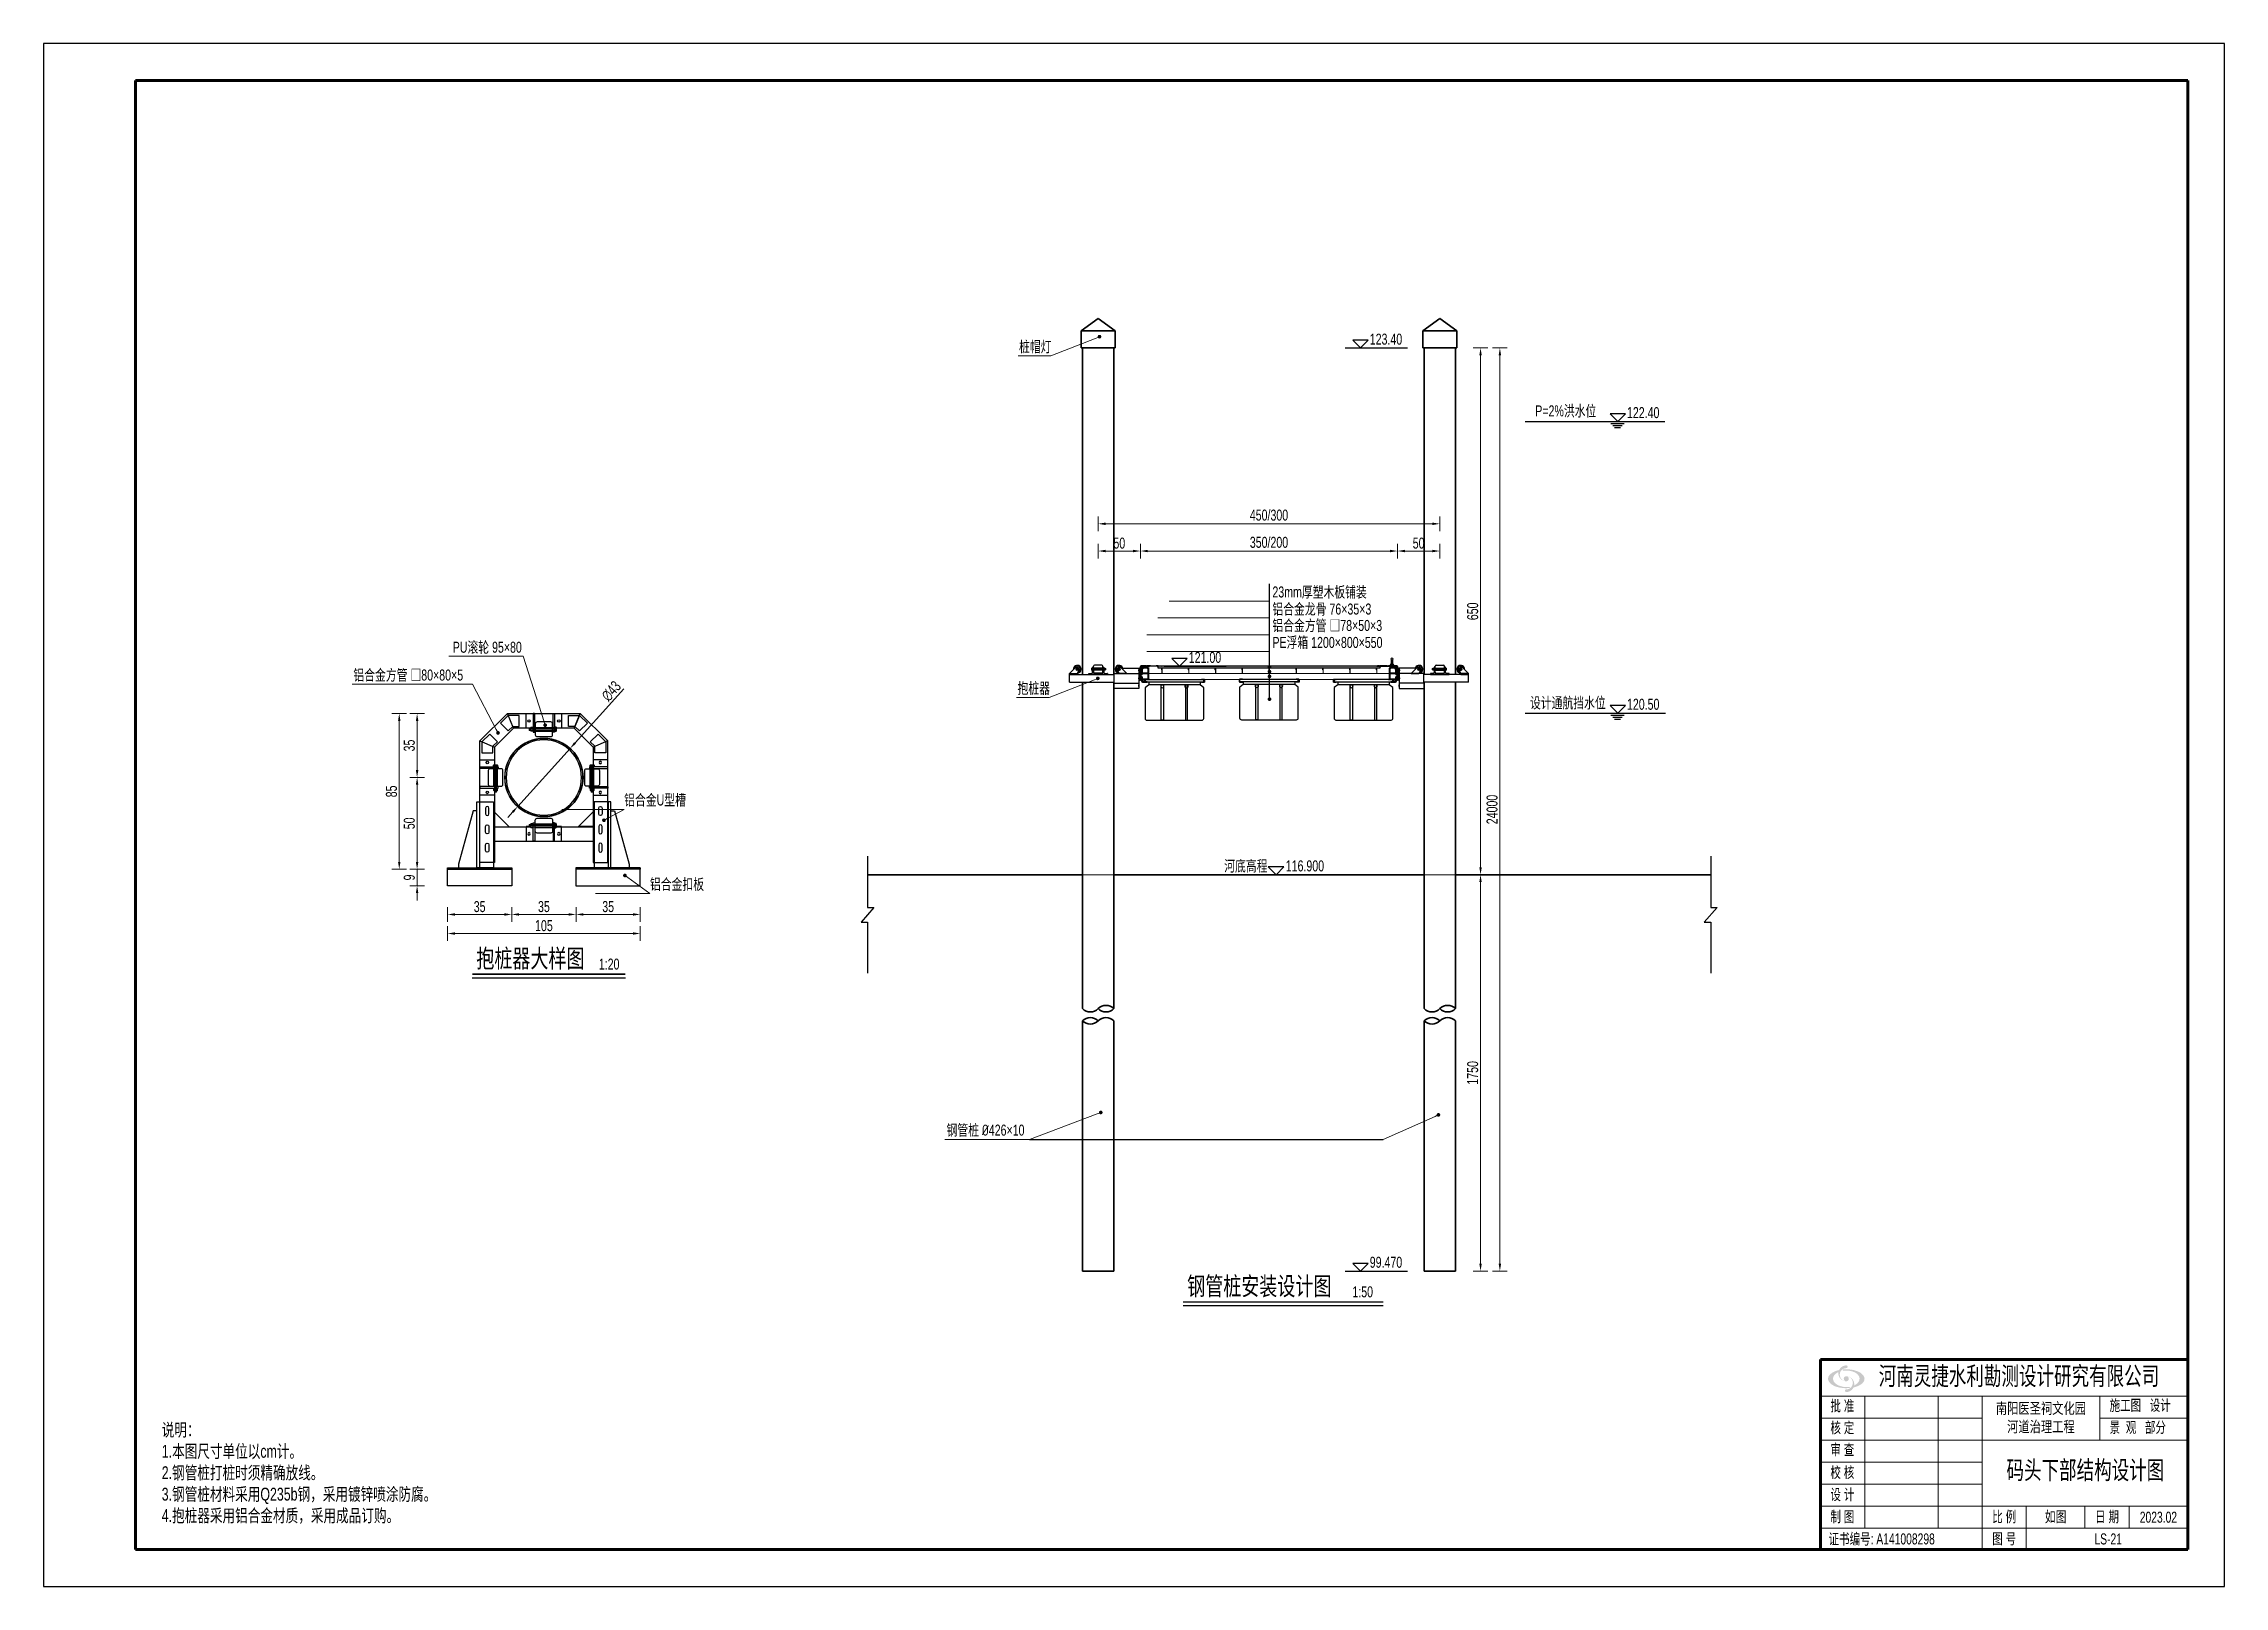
# Model space of a CAD drawing. Extents: x 104235 to 112395, y 52637 to 53451.
# Drawn here: x 111801 to 112395, y 53031 to 53451 of the extents above; entities that cross this region are included whole.
import ezdxf
from ezdxf import colors
from ezdxf.entities.mleader import LeaderData, LeaderLine
from ezdxf.enums import TextEntityAlignment as Align
from ezdxf.math import Vec2, Vec3

# ---------------------------------------------------------------- set-up
doc = ezdxf.new("R2010")
doc.units = 0
doc.header["$LTSCALE"] = 1000
doc.header["$PDMODE"] = 1
for name, pattern in [('ACAD_ISO03W100', [30, 12, -18]), ('CENTER', [2, 1.25, -0.25, 0.25, -0.25]), ('DASHED', [19.05, 12.7, -6.35])]:
    doc.linetypes.add(name, pattern=pattern)
doc.layers.get('0').update_dxf_attribs({"color": 40})
for name, color, linetype in [('0-1', 40, 'Continuous'), ('_TCH_MASK', 7, 'Continuous'), ('中实线', 1, 'Continuous'), ('图层5', 6, 'Continuous'), ('图框', 7, 'Continuous'), ('断面标高标注', 3, 'Continuous'), ('结构', 1, 'Continuous')]:
    doc.layers.add(name, color=color, linetype=linetype)
for name, color, linetype, lineweight in [('01-细实线', 3, 'Continuous', 25), ('02-标注', 3, 'Continuous', 25), ('03-中粗线', 1, 'Continuous', 35), ('06-虚线', 4, 'DASHED', 35), ('07-文字', 7, 'Continuous', 0), ('screw', 33, 'Continuous', 13), ('图框粗线', 7, 'Continuous', 60), ('型材', 7, 'Continuous', 15), ('文字', 104, 'Continuous', 15), ('细实线', 2, 'Continuous', 15)]:
    doc.layers.add(name, color=color, linetype=linetype, lineweight=lineweight)
doc.styles.add('3.0号字', font='win7仿宋_GB2312.ttf', dxfattribs={"width": 0.7, "height": 3})
doc.styles.add('3.0号字-阿文', font='win7仿宋_GB2312.ttf', dxfattribs={"width": 0.72})
doc.styles.add('5.0号字-阿文', font='win7仿宋_GB2312.ttf', dxfattribs={"width": 0.72})
doc.styles.add('仿宋5号字', font='win7仿宋_GB2312.ttf', dxfattribs={"width": 0.7, "height": 5})
doc.dimstyles.new('1：20阿文', dxfattribs={"dimtxt": 3, "dimasz": 2, "dimexe": 2, "dimexo": 0, "dimtad": 1, "dimdec": 0, "dimlfac": 2, "dimzin": 0, "dimdsep": 46, "dimtxsty": '3.0号字-阿文', "dimcen": 2, "dimclrd": 3, "dimclre": 3, "dimclrt": 3, "dimadec": 0, "dimazin": 0, "dimtfac": 1, "dimtdec": 0, "dimtmove": 1, "dimatfit": 3, "dimfxl": 2, "dimfxlon": 1, "dimtolj": 1, "dimtzin": 0, "dimlwd": 18, "dimlwe": 18, "dimarcsym": 0})
doc.dimstyles.new('1：50阿文', dxfattribs={"dimtxt": 3, "dimasz": 2, "dimexe": 2, "dimexo": 0, "dimtad": 1, "dimdec": 0, "dimlfac": 5, "dimzin": 0, "dimdsep": 46, "dimtxsty": '3.0号字-阿文', "dimcen": 2, "dimclrd": 3, "dimclre": 3, "dimclrt": 3, "dimadec": 0, "dimazin": 0, "dimtfac": 1, "dimtdec": 0, "dimtmove": 1, "dimatfit": 3, "dimfxl": 2, "dimfxlon": 1, "dimtolj": 1, "dimtzin": 0, "dimlwd": 18, "dimlwe": 18, "dimarcsym": 0})

msp = doc.modelspace()

# ---------------------------------------------------------------- texts
at = {"layer": '07-文字', "width": 0.72}
for s, height, style, p in [('P=2%%%洪水位', 3, '3.0号字-阿文', (112207.7, 53349.36, 283284.03)), ('设计通航挡水位', 3, '3.0号字-阿文', (112206.26, 53269.89, 283284.03)), ('抱桩器大样图', 5, '5.0号字-阿文', (111919.26, 53199.31, 283284.03)), ('1:20', 3, '3.0号字-阿文', (111952.63, 53198.75, 283284.03)), ('钢管桩安装设计图', 5, '5.0号字-阿文', (112112.89, 53110.09, 283284.03)), ('1:50', 3, '3.0号字-阿文', (112157.88, 53109.53, 283284.03))]:
    msp.add_text(s, height=height, dxfattribs=dict(at, style=style)).set_placement(p)
at = {"layer": '07-文字', "color": 3, "style": '3.0号字-阿文', "width": 0.72}
msp.add_text('河底高程', height=3, dxfattribs=at).set_placement((112122.97, 53225.47, 283284.03))
at = {"layer": '07-文字', "insert": (111833.57, 53075.2, 283284.03), "char_height": 3.5, "width": 208.6483, "attachment_point": 1, "style": '3.0号字-阿文'}
msp.add_mtext('\\A1;说明：\\P1.本图尺寸单位以cm计。\\P2.钢管桩打桩时须精确放线。\\P3.钢管桩材料采用Q235b钢，采用镀锌喷涂防腐。\\P4.抱桩器采用铝合金材质，采用成品订购。', dxfattribs=at)
at = {"layer": '07-文字', "attachment_point": 1, "style": '3.0号字'}
for s, width, insert, char_height in [('\\pi6.231;码头下部结构设计图', 55.1808, (112329.82, 53065.02, 283284.03), 5), ('\\pi15.216;LS-21', 37.2431, (112344.79, 53045.25, 283284.03), 3)]:
    msp.add_mtext_dynamic_manual_height_columns(s, width=width, gutter_width=15, heights=[0], dxfattribs=dict(at, insert=insert, char_height=char_height))
at = {"layer": '断面标高标注', "color": 3, "style": '3.0号字-阿文', "width": 0.72}
for s, p in [('123.40', (112162.62, 53367.99, 283284.03)), ('122.40', (112232.68, 53347.99, 283284.03)), ('121.00', (112113.32, 53281.35, 283284.03)), ('120.50', (112232.68, 53268.59, 283284.03)), ('116.900', (112139.74, 53224.59, 283284.03)), ('99.470', (112162.62, 53116.68, 283284.03))]:
    msp.add_text(s, height=3, dxfattribs=at).set_placement(p, align=Align.BOTTOM_LEFT)

# ---------------------------------------------------------------- blocks, each defined once
blk = doc.blocks.new('3')
at = {"layer": '文字', "linetype": 'Continuous', "lineweight": 0}
blk.add_hatch(color=256, dxfattribs=at).paths.add_polyline_path([(103525.77, 52668.57), (103525.91, 52668.66), (103526.01, 52668.86), (103525.98, 52669.04), (103525.85, 52669.21), (103525.66, 52669.28), (103525.34, 52669.26), (103524.83, 52669.11), (103524.54, 52668.98), (103524.16, 52668.69), (103523.94, 52668.43), (103523.79, 52668.22), (103523.71, 52668.05), (103523.66, 52668.03), (103523.41, 52667.96), (103523.13, 52667.87), (103522.79, 52667.75), (103522.51, 52667.66), (103522.16, 52667.49), (103521.79, 52667.28), (103521.51, 52667.08), (103521.26, 52666.86), (103521.05, 52666.64), (103520.8, 52666.25), (103520.73, 52666.05), (103520.68, 52665.73), (103520.68, 52665.5), (103520.74, 52665.24), (103520.83, 52665), (103521.01, 52664.7), (103521.24, 52664.45), (103521.5, 52664.23), (103521.67, 52664.1), (103521.83, 52663.99), (103522.05, 52663.87), (103522.39, 52663.68), (103522.63, 52663.59), (103523.19, 52663.4), (103523.54, 52663.32), (103523.95, 52663.23), (103524.34, 52663.18), (103524.89, 52663.1), (103525.53, 52663.08), (103526.12, 52663.1), (103526.44, 52663.11), (103526.52, 52663.13), (103526.59, 52663.2), (103526.61, 52663.36), (103526.54, 52663.42), (103526.45, 52663.45), (103526.24, 52663.44), (103525.95, 52663.43), (103525.35, 52663.4), (103524.76, 52663.46), (103524.51, 52663.53), (103524.21, 52663.59), (103523.84, 52663.71), (103523.49, 52663.84), (103523.13, 52664.06), (103522.76, 52664.31), (103522.56, 52664.48), (103522.39, 52664.67), (103522.26, 52664.86), (103522.16, 52665.08), (103522.09, 52665.31), (103522.04, 52665.52), (103522.04, 52665.89), (103522.14, 52666.22), (103522.3, 52666.52), (103522.55, 52666.82), (103522.85, 52667.07), (103523.19, 52667.31), (103523.51, 52667.48), (103523.48, 52666.89), (103523.54, 52666.6), (103523.66, 52666.25), (103523.79, 52666.03), (103523.86, 52665.9), (103524.3, 52665.44), (103524.58, 52665.25), (103524.93, 52665.09), (103525.14, 52665.02), (103525.45, 52664.98), (103525.68, 52664.96), (103525.98, 52665.06), (103526.18, 52665.23), (103526.29, 52665.45), (103526.32, 52665.73), (103526.29, 52665.9), (103526.09, 52666.17), (103525.93, 52666.28), (103526.17, 52666.23), (103526.36, 52666.17), (103526.57, 52666.06), (103526.79, 52665.9), (103526.95, 52665.73), (103527.19, 52665.42), (103527.28, 52665.23), (103527.35, 52665), (103527.42, 52664.61), (103527.42, 52664.41), (103527.3, 52663.89), (103527.15, 52663.59), (103526.98, 52663.37), (103526.75, 52663.16), (103526.56, 52663.02), (103526.31, 52662.89), (103526.01, 52662.8), (103525.88, 52662.77), (103525.58, 52662.77), (103525.44, 52662.7), (103525.36, 52662.65), (103525.28, 52662.45), (103525.29, 52662.31), (103525.36, 52662.16), (103525.51, 52662.06), (103525.7, 52662.03), (103525.94, 52662.06), (103526.23, 52662.12), (103526.52, 52662.22), (103526.79, 52662.37), (103527.15, 52662.64), (103527.37, 52662.91), (103527.53, 52663.15), (103527.61, 52663.27), (103527.67, 52663.31), (103528.06, 52663.4), (103528.82, 52663.66), (103529.42, 52663.98), (103530.06, 52664.45), (103530.38, 52664.88), (103530.57, 52665.29), (103530.6, 52665.62), (103530.55, 52666.07), (103530.36, 52666.46), (103530.03, 52666.83), (103529.55, 52667.26), (103529, 52667.56), (103528.23, 52667.84), (103527.63, 52668.01), (103527.11, 52668.12), (103526.53, 52668.19), (103526, 52668.22), (103525.42, 52668.22), (103524.81, 52668.2), (103524.72, 52668.16), (103524.67, 52668.09), (103524.66, 52668.01), (103524.69, 52667.92), (103524.76, 52667.85), (103525.03, 52667.85), (103525.16, 52667.88), (103525.92, 52667.9), (103526.79, 52667.78), (103527.27, 52667.65), (103527.66, 52667.51), (103527.95, 52667.38), (103528.42, 52667.1), (103528.73, 52666.81), (103528.97, 52666.51), (103529.14, 52666.21), (103529.25, 52665.79), (103529.2, 52665.32), (103529.08, 52664.97), (103528.87, 52664.66), (103528.6, 52664.36), (103528.3, 52664.13), (103527.77, 52663.84), (103527.78, 52664), (103527.78, 52664.41), (103527.75, 52664.65), (103527.71, 52664.81), (103527.59, 52665.1), (103527.46, 52665.32), (103527.27, 52665.57), (103527.09, 52665.77), (103526.9, 52665.92), (103526.49, 52666.17), (103526.25, 52666.25), (103526.06, 52666.29), (103525.84, 52666.33), (103525.58, 52666.33), (103525.32, 52666.26), (103525.12, 52666.11), (103525.01, 52665.93), (103524.95, 52665.7), (103524.98, 52665.48), (103525.07, 52665.29), (103525.2, 52665.12), (103525.39, 52665.01), (103525.39, 52665), (103525.26, 52665.03), (103525.18, 52665.05), (103525.02, 52665.1), (103524.74, 52665.23), (103524.48, 52665.41), (103524.3, 52665.6), (103524.14, 52665.82), (103524.03, 52666.02), (103523.92, 52666.3), (103523.87, 52666.63), (103523.87, 52666.91), (103523.94, 52667.32), (103524.09, 52667.66), (103524.31, 52667.97), (103524.67, 52668.26), (103524.94, 52668.4), (103525.23, 52668.49), (103525.55, 52668.54), (103525.73, 52668.56)])
at = {"layer": '图框'}
for p, q in [((103628.62, 53029.13), (103034.62, 53029.13)), ((103034.62, 53029.13), (103034.62, 52609.13)), ((103628.62, 52609.13), (103628.62, 53029.13)), ((103034.62, 52609.13), (103628.62, 52609.13))]:
    blk.add_line(p, q, dxfattribs=at)
at = {"layer": '图框粗线'}
for p, q in [((103618.62, 53019.13), (103059.62, 53019.13)), ((103059.62, 53019.13), (103059.62, 52619.13)), ((103618.62, 52619.13), (103618.62, 53019.13)), ((103618.65, 52670.94), (103518.65, 52670.94)), ((103518.65, 52670.94), (103518.65, 52618.94)), ((103059.62, 52619.13), (103618.62, 52619.13))]:
    blk.add_line(p, q, dxfattribs=at)
at = {"layer": '细实线'}
for p, q in [((103618.65, 52660.94), (103518.65, 52660.94)), ((103530.65, 52660.94), (103530.65, 52624.94)), ((103550.65, 52660.94), (103550.65, 52624.94)), ((103562.65, 52660.94), (103562.65, 52618.94)), ((103594.65, 52660.94), (103594.65, 52648.94)), ((103562.65, 52654.94), (103518.65, 52654.94)), ((103618.65, 52654.94), (103594.65, 52654.94)), ((103618.65, 52648.94), (103518.65, 52648.94)), ((103562.65, 52642.94), (103518.65, 52642.94)), ((103562.65, 52636.94), (103518.65, 52636.94)), ((103618.65, 52630.94), (103518.65, 52630.94)), ((103574.65, 52630.94), (103574.65, 52618.94)), ((103590.65, 52630.94), (103590.65, 52624.94)), ((103602.65, 52630.94), (103602.65, 52624.94)), ((103618.65, 52624.94), (103518.65, 52624.94))]:
    blk.add_line(p, q, dxfattribs=at)
at = {"layer": '文字', "style": '3.0号字', "width": 0.7}
blk.add_text('证书编号: A141008298 ', height=3, dxfattribs=at).set_placement((103520.8, 52620.55))
at = {"layer": '文字', "insert": (103534.47, 52668.92), "char_height": 5, "attachment_point": 1, "style": '仿宋5号字'}
blk.add_mtext('河南灵捷水利勘测设计研究有限公司', dxfattribs=at)
at = {"layer": '文字', "char_height": 3, "attachment_point": 1, "line_spacing_factor": 1.5, "style": '3.0号字'}
for s, insert in [('批 准', (103521.31, 52659.77)), ('施工图   设计', (103597.35, 52659.93)), ('核 定', (103521.31, 52653.84)), ('景  观   部分', (103597.35, 52653.94)), ('审 查', (103521.31, 52647.86)), ('校 核', (103521.31, 52641.66)), ('设 计', (103521.31, 52635.64)), ('制 图', (103521.31, 52629.61))]:
    blk.add_mtext(s, dxfattribs=dict(at, insert=insert))
at = {"layer": '文字', "insert": (103578.65, 52654.94), "char_height": 3, "width": 32, "attachment_point": 5, "style": '3.0号字-阿文'}
blk.add_mtext('{\\W0.75;南阳医圣祠文化园\\P河道治理工程}', dxfattribs=at)
at = {"layer": '文字', "char_height": 3, "attachment_point": 5, "line_spacing_factor": 1.5}
for s, insert, width, style in [('比 例', (103568.65, 52627.94), 12, '3.0号字'), ('如图', (103582.65, 52627.94), 16, '3.0号字-阿文'), ('日 期', (103596.65, 52627.94), 8.7438, '3.0号字'), ('2023.02', (103610.65, 52627.94), 11.1671, '3.0号字'), ('图 号 ', (103568.65, 52621.94), 12, '3.0号字')]:
    blk.add_mtext(s, dxfattribs=dict(at, insert=insert, width=width, style=style))
blk = doc.blocks.new('325')
at = {"layer": '03-中粗线', "ltscale": 0.5}
for p, q in [((76348, -86905), (76348, -86903)), ((76348, -87016), (76348, -86997)), ((76348, -87017), (76348, -87016)), ((76348, -87016), (76348, -87016)), ((76348, -87031), (76348, -87017)), ((76351, -87029), (76351, -87004)), ((76352, -86902), (76352, -86902)), ((76354, -87001), (76367, -87001)), ((76357, -86906), (76355, -86914)), ((76355, -86988), (76357, -86996)), ((76365, -86905), (76358, -86905)), ((76358, -86996), (76365, -86996)), ((76366, -86883), (76367, -86884)), ((76367, -86884), (76367, -86883)), ((76367, -86883), (76368, -86883)), ((76367, -86950), (76367, -86907)), ((76367, -86951), (76367, -86950)), ((76367, -86994), (76367, -86951)), ((76367, -86951), (76367, -86951)), ((76368, -86883), (76369, -86884)), ((76368, -86887), (76368, -86887)), ((76369, -86884), (76369, -86883)), ((76369, -86883), (76370, -86883)), ((76370, -86883), (76371, -86884)), ((76370, -86901), (76370, -86890)), ((76370, -86998), (76370, -86988)), ((76371, -86884), (76371, -86883)), ((76371, -86883), (76372, -86883)), ((76372, -86883), (76373, -86884)), ((76449, -86983), (76372, -86983)), ((76372, -86986), (76449, -86986)), ((76373, -86884), (76373, -86883)), ((76373, -86883), (76374, -86883)), ((76373, -86911), (76438, -86911)), ((76374, -86883), (76375, -86884)), ((76374, -86891), (76374, -86907)), ((76375, -86884), (76375, -86883)), ((76375, -86883), (76376, -86883)), ((76375, -86890), (76381, -86890)), ((76375, -86908), (76388, -86908)), ((76382, -86886), (76382, -86890)), ((76389, -86908), (76389, -86909)), ((76389, -86909), (76389, -86908)), ((76390, -86908), (76404, -86908)), ((76397, -86890), (76397, -86886)), ((76397, -86886), (76397, -86890)), ((76404, -86890), (76397, -86890)), ((76403, -86883), (76403, -86884)), ((76403, -86884), (76404, -86883)), ((76405, -86883), (76405, -86884)), ((76405, -86884), (76406, -86883)), ((76405, -86907), (76405, -86891)), ((76407, -86883), (76407, -86884)), ((76407, -86884), (76408, -86883)), ((76408, -86891), (76408, -86907)), ((76409, -86883), (76409, -86884)), ((76409, -86884), (76410, -86883)), ((76409, -86890), (76416, -86890)), ((76409, -86908), (76423, -86908)), ((76416, -86886), (76416, -86890)), ((76423, -86908), (76423, -86909)), ((76424, -86908), (76438, -86908)), ((76424, -86909), (76424, -86908)), ((76431, -86890), (76431, -86886)), ((76438, -86890), (76431, -86890)), ((76437, -86883), (76448, -86883)), ((76442, -86883), (76437, -86883)), ((76439, -86907), (76439, -86891)), ((76442, -86916), (76449, -86916)), ((76443, -86888), (76443, -86912)), ((76467, -86887), (76444, -86887)), ((76444, -86913), (76455, -86913)), ((76449, -86883), (76448, -86884)), ((76448, -86884), (76448, -86883)), ((76450, -86883), (76449, -86883)), ((76451, -86883), (76450, -86884)), ((76450, -86884), (76450, -86883)), ((76452, -86883), (76451, -86883)), ((76453, -86883), (76452, -86884)), ((76452, -86884), (76452, -86883)), ((76452, -86919), (76452, -86980)), ((76452, -86989), (76452, -87063)), ((76454, -86883), (76453, -86883)), ((76455, -86883), (76454, -86884)), ((76454, -86884), (76454, -86883)), ((76456, -86883), (76455, -86883)), ((76455, -86950), (76455, -86951)), ((76455, -86951), (76455, -86951)), ((76455, -87016), (76455, -87016)), ((76455, -87016), (76455, -87017)), ((76457, -86883), (76456, -86884)), ((76456, -86884), (76456, -86883)), ((76456, -86914), (76456, -86950)), ((76456, -86951), (76456, -86951)), ((76456, -86951), (76456, -87016)), ((76456, -87017), (76456, -87066)), ((76458, -86883), (76457, -86883)), ((76459, -86883), (76458, -86884)), ((76458, -86884), (76458, -86883)), ((76460, -86883), (76459, -86883)), ((76461, -86883), (76460, -86884)), ((76460, -86884), (76460, -86883)), ((76462, -86883), (76461, -86883)), ((76463, -86883), (76462, -86884)), ((76462, -86884), (76462, -86883)), ((76463, -86883), (76467, -86883)), ((76468, -86884), (76468, -86887)), ((76348, -87041), (76348, -87031)), ((76348, -87067), (76348, -87063)), ((76351, -87044), (76350, -87044)), ((76350, -87058), (76351, -87058)), ((76352, -87037), (76352, -87044)), ((76352, -87058), (76352, -87065)), ((76366, -87036), (76353, -87036)), ((76353, -87066), (76366, -87066)), ((76367, -87032), (76354, -87032)), ((76367, -87050), (76367, -87037)), ((76367, -87051), (76367, -87050)), ((76367, -87065), (76367, -87051)), ((76367, -87051), (76367, -87051)), ((76369, -87075), (76369, -87075)), ((76370, -87063), (76370, -87035)), ((76449, -87066), (76373, -87066)), ((76397, -87069), (76373, -87069)), ((76373, -87069), (76397, -87069)), ((76379, -87105), (76420, -87105)), ((76466, -87069), (76405, -87069)), ((76405, -87069), (76433, -87069)), ((76420, -87105), (76420, -87105)), ((76421, -87105), (76421, -87105)), ((76421, -87105), (76437, -87105)), ((76438, -87104), (76438, -87104)), ((76456, -87066), (76466, -87066)), ((76467, -87067), (76467, -87068))]:
    blk.add_line(p, q, dxfattribs=at)
at = {"layer": '03-中粗线'}
for p, q in [((76352, -86902), (76369, -86902)), ((76370, -86981), (76370, -86914)), ((76402, -86883), (76403, -86883)), ((76404, -86883), (76405, -86883)), ((76406, -86883), (76407, -86883)), ((76408, -86883), (76409, -86883)), ((76410, -86883), (76411, -86883)), ((76439, -86914), (76439, -86912)), ((76365, -87069), (76350, -87069)), ((76367, -87071), (76367, -87094)), ((76371, -87071), (76371, -87094)), ((76397, -87069), (76373, -87069)), ((76379, -87101), (76397, -87101)), ((76398, -87101), (76398, -87101)), ((76399, -87099), (76399, -87071)), ((76403, -87099), (76403, -87071)), ((76404, -87102), (76404, -87102)), ((76405, -87101), (76436, -87101))]:
    blk.add_line(p, q, dxfattribs=at)
at = {"layer": '03-中粗线', "ltscale": 0.5}
for centre, radius, start, end in [((76368, -86903), 20.1, 93.8653, 179.9146), ((76357, -86905), 9.84, 179.7094, 251.9861), ((76358, -86997), 10.1, 110.0422, 179.7055), ((76348, -87016), 0.2, 315, 45), ((76348, -87016), 0.2, 180, 225), ((76348, -87017), 0.2, 135, 180), ((76354, -87004), 3, 90, 180), ((76367, -86903), 15.9, 89.8166, 176.4472), ((76354, -86913), 1, 270, 349.7), ((76354, -86988), 1.03, 10.8147, 98.718), ((76358, -86906), 1, 90, 169.7), ((76358, -86995), 1, 190.3, 270), ((76365, -86907), 2, 360, 90), ((76365, -86994), 2, 270, 0), ((76366, -86884), 0.2, 45, 90), ((76368, -86903), 20, 90, 90.3567), ((76367, -86884), 0.2, 90, 135), ((76367, -86884), 0.2, 225, 315), ((76367, -86890), 3, 0, 90), ((76367, -86950), 0.2, 180, 225), ((76367, -86951), 0.2, 135, 180), ((76367, -86951), 0.2, 315, 45), ((76367, -86998), 3, 270, 0), ((76368, -86884), 0.2, 45, 90), ((76369, -86884), 0.2, 90, 135), ((76369, -86884), 0.2, 225, 315), ((76369, -86901), 1, 270, 0), ((76370, -86884), 0.2, 45, 90), ((76373, -86914), 3, 90, 180), ((76372, -86981), 2, 180, 270), ((76372, -86988), 2, 90, 180), ((76371, -86884), 0.2, 90, 135), ((76371, -86884), 0.2, 225, 315), ((76372, -86884), 0.2, 45, 90), ((76373, -86884), 0.2, 90, 135), ((76373, -86884), 0.2, 225, 315), ((76374, -86884), 0.2, 45, 90), ((76375, -86891), 1, 90, 180), ((76375, -86907), 1, 180, 270), ((76375, -86884), 0.2, 90, 135), ((76375, -86884), 0.2, 225, 315), ((76376, -86890), 6.54, 38.1788, 91.2207), ((76381, -86890), 0.2, 270, 0.2741), ((76388, -86909), 0.2, 45, 90), ((76390, -86909), 0.2, 90, 135), ((76389, -86909), 0.2, 225, 315), ((76402, -86890), 6.6, 87.1926, 141.6953), ((76397, -86890), 0.2, 180, 270), ((76403, -86884), 0.2, 45, 90), ((76403, -86884), 0.2, 225, 315), ((76404, -86884), 0.2, 90, 135), ((76404, -86891), 1, 0, 90), ((76404, -86907), 1, 270, 0), ((76405, -86884), 0.2, 45, 90), ((76405, -86884), 0.2, 225, 315), ((76406, -86884), 0.2, 90, 135), ((76407, -86884), 0.2, 45, 90), ((76407, -86884), 0.2, 225, 315), ((76408, -86884), 0.2, 90, 135), ((76409, -86891), 1, 90, 180), ((76409, -86907), 1, 180, 270), ((76409, -86884), 0.2, 45, 90), ((76409, -86884), 0.2, 225, 315), ((76410, -86884), 0.2, 90, 135), ((76411, -86890), 6.6, 38.3047, 92.8074), ((76416, -86890), 0.2, 270, 0.2741), ((76423, -86909), 0.2, 45, 90), ((76424, -86909), 0.2, 225, 315), ((76424, -86909), 0.2, 90, 135), ((76436, -86890), 6.6, 87.1926, 141.6953), ((76431, -86890), 0.2, 180, 270), ((76438, -86891), 1, 0, 90), ((76438, -86907), 1, 270, 0), ((76438, -86912), 1, 0, 90), ((76442, -86913), 3.14, 193.5612, 269.1192), ((76444, -86888), 1, 90, 180), ((76444, -86912), 1, 180, 270), ((76448, -86884), 0.2, 45, 90), ((76448, -86884), 0.2, 225, 315), ((76449, -86884), 0.2, 90, 135), ((76449, -86919), 3, 0, 90), ((76449, -86980), 3, 270, 0), ((76449, -86989), 3, 0, 90), ((76450, -86884), 0.2, 45, 90), ((76450, -86884), 0.2, 225, 315), ((76451, -86884), 0.2, 90, 135), ((76452, -86884), 0.2, 45, 90), ((76452, -86884), 0.2, 225, 315), ((76453, -86884), 0.2, 90, 135), ((76454, -86884), 0.2, 45, 90), ((76454, -86884), 0.2, 225, 315), ((76455, -86884), 0.2, 90, 135), ((76455, -86914), 1, 0, 90), ((76455, -86950), 0.2, 315, 0), ((76455, -86951), 0.2, 135, 225), ((76455, -86951), 0.2, 360, 45), ((76455, -87016), 0.2, 315, 0), ((76455, -87016), 0.2, 135, 225), ((76455, -87017), 0.2, 360, 45), ((76456, -86884), 0.2, 45, 90), ((76456, -86884), 0.2, 225, 315), ((76457, -86884), 0.2, 90, 135), ((76458, -86884), 0.2, 45, 90), ((76458, -86884), 0.2, 225, 315), ((76459, -86884), 0.2, 90, 135), ((76460, -86884), 0.2, 45, 90), ((76460, -86884), 0.2, 225, 315), ((76461, -86884), 0.2, 90, 135), ((76462, -86884), 0.2, 45, 90), ((76462, -86884), 0.2, 225, 315), ((76463, -86884), 0.2, 90, 135), ((76467, -86884), 0.8, 0, 90), ((76467, -86887), 0.8, 270, 0), ((76350, -87041), 2.5, 180, 270), ((76354, -87063), 6.6, 128.3047, 182.8074), ((76354, -87029), 3, 180, 270), ((76351, -87044), 0.2, 270, 0), ((76351, -87058), 0.2, 0, 90), ((76353, -87037), 1, 90, 180), ((76353, -87065), 1, 180, 270), ((76366, -87037), 1, 0, 90), ((76366, -87065), 1, 270, 0), ((76367, -87035), 3, 0, 90), ((76367, -87050), 0.2, 180, 225), ((76367, -87051), 0.2, 135, 180), ((76367, -87051), 0.2, 315, 45), ((76373, -87063), 3, 180, 270), ((76397, -87071), 2, 0, 90), ((76397, -87099), 2, 270, 0), ((76405, -87071), 2, 90, 180), ((76405, -87099), 2, 180, 270), ((76420, -87105), 0.2, 270, 315), ((76421, -87105), 0.2, 45, 135), ((76421, -87105), 0.2, 225, 270), ((76434, -87104), 3.07, 357.6884, 69.6917), ((76437, -87104), 1, 270, 0), ((76449, -87063), 3, 270, 0), ((76456, -87066), 0.5, 90, 0), ((76466, -87067), 1, 0, 90), ((76466, -87068), 1, 270, 0)]:
    blk.add_arc(centre, radius, start, end, dxfattribs=at)
at = {"layer": '03-中粗线'}
for centre, radius, start, end in [((76350, -87067), 2, 180, 270), ((76365, -87071), 2, 0, 90), ((76379, -87093), 12, 180, 270), ((76373, -87071), 2, 90, 180), ((76379, -87093), 8, 180, 270)]:
    blk.add_arc(centre, radius, start, end, dxfattribs=at)
blk = doc.blocks.new('*D194')
at = {"layer": '01-细实线', "color": 3, "linetype": 'Continuous', "lineweight": 18}
for p, q in [((112100.16, 53310.71), (112100.16, 53314.71)), ((112102.16, 53312.71), (112168.17, 53312.71)), ((112170.17, 53310.71), (112170.17, 53314.71))]:
    blk.add_line(p, q, dxfattribs=at)
at = {"layer": '01-细实线', "color": 3}
for points in [[(112102.16, 53313.04), (112102.16, 53312.38), (112100.16, 53312.71)], [(112168.17, 53313.04), (112168.17, 53312.38), (112170.17, 53312.71)]]:
    blk.add_solid(points, dxfattribs=at)
at = {"layer": 'Defpoints', "color": 0}
for p in [(112170.17, 53312.71), (112100.16, 53280.99), (112170.17, 53280.99)]:
    blk.add_point(p, dxfattribs=at)
at = {"layer": '01-细实线', "color": 3, "insert": (112135.17, 53315.06), "char_height": 3, "attachment_point": 5, "style": '3.0号字-阿文'}
blk.add_mtext('\\A1;350/200', dxfattribs=at)
blk = doc.blocks.new('A$C4B927DFE')
at = {"color": 0, "lineweight": 5}
for p, q in [((-57, 44), (-55, 44)), ((-54, 64), (-54, 66)), ((-41, 67), (-41, 68))]:
    blk.add_line(p, q, dxfattribs=at)
at = {"color": 0, "lineweight": 0, "ltscale": 0.5}
blk.add_arc((-57, 48), 4.07, 190.1528, 265.2718, dxfattribs=at)
at = {"layer": '结构', "color": 0, "linetype": 'ByBlock', "lineweight": 0, "ltscale": 0.5}
for p, q in [((-76, 68), (-76, 67)), ((-60, 69), (-75, 69)), ((-75, 66), (-62, 66)), ((-61, 65), (-61, 47)), ((-57, 64), (-58, 64)), ((-58, 64), (-57, 64)), ((-58, 62), (-57, 63)), ((-57, 62), (-58, 62)), ((-57, 60), (-58, 61)), ((-58, 61), (-57, 61)), ((-57, 59), (-58, 59)), ((-58, 59), (-57, 59)), ((-57, 57), (-58, 57)), ((-58, 57), (-57, 57)), ((-57, 55), (-58, 55)), ((-58, 55), (-57, 55)), ((-58, 53), (-57, 54)), ((-57, 53), (-58, 53)), ((-57, 51), (-58, 52)), ((-58, 52), (-57, 52)), ((-57, 64), (-57, 66)), ((-57, 63), (-57, 64)), ((-57, 61), (-57, 62)), ((-57, 59), (-57, 60)), ((-57, 57), (-57, 59)), ((-57, 55), (-57, 57)), ((-57, 54), (-57, 55)), ((-57, 52), (-57, 53)), ((-57, 53), (-57, 53)), ((-57, 50), (-57, 51)), ((-54, 63), (-54, 64)), ((-54, 64), (-53, 64)), ((-53, 64), (-54, 64)), ((-53, 62), (-54, 63)), ((-54, 62), (-54, 62)), ((-54, 62), (-53, 62)), ((-53, 62), (-54, 61)), ((-54, 62), (-53, 62)), ((-54, 61), (-54, 60)), ((-54, 60), (-53, 60)), ((-53, 60), (-54, 60)), ((-54, 60), (-54, 58)), ((-54, 58), (-53, 58)), ((-53, 58), (-54, 58)), ((-54, 58), (-54, 57)), ((-54, 57), (-53, 56)), ((-53, 56), (-54, 56)), ((-54, 56), (-54, 55)), ((-54, 55), (-53, 54)), ((-53, 54), (-54, 54)), ((-54, 54), (-54, 53)), ((-54, 53), (-53, 53)), ((-53, 53), (-54, 52)), ((-54, 52), (-54, 51)), ((-54, 51), (-53, 51)), ((-53, 51), (-54, 51)), ((-54, 51), (-54, 50)), ((-54, -3), (-54, 43)), ((-51, 69), (-42, 69)), ((-51, -3), (-51, 65)), ((-42, 66), (-50, 66)), ((-76, -5), (-76, -7)), ((-55, -4), (-75, -4)), ((-75, -7), (-41, -7)), ((-41, -4), (-50, -4)), ((-41, -7), (-41, -5))]:
    blk.add_line(p, q, dxfattribs=at)
for centre, radius, start, end in [((-75, 68), 1, 90, 180), ((-75, 67), 1, 180, 270), ((-62, 65), 1, 0, 90), ((-60, 66), 3, 360, 90.0017), ((-56, 50), 1.75, 180, 0), ((-55, 43), 1, 0, 90), ((-51, 66), 3, 89.9983, 180), ((-50, 65), 1, 90, 180), ((-42, 68), 1, 0, 90), ((-42, 67), 1, 270, 360), ((-75, -5), 0.5, 90, 180), ((-75, -7), 0.5, 180, 270), ((-55, -3), 1, 270, 0), ((-50, -3), 1, 180, 270), ((-41, -5), 0.5, 0, 90), ((-41, -7), 0.5, 270, 0)]:
    blk.add_arc(centre, radius, start, end, dxfattribs=at)
blk = doc.blocks.new('本主梁龙骨')
at = {"layer": '_TCH_MASK', "color": 0, "rotation": 180}
blk.add_blockref('A$C4B927DFE', (-41, 20), dxfattribs=at)
blk = doc.blocks.new('050505')
at = {"color": 5}
for p, q in [((-2730451, 1053019), (-2730451, 1052979)), ((-2729750, 1053019), (-2729750, 1052979))]:
    blk.add_line(p, q, dxfattribs=at)
at = {"color": 5, "lineweight": -3}
for points in [[(-2730451, 1053019), (-2729751, 1053019), (-2729706, 1053019, 0.413651), (-2729701, 1053024), (-2729701, 1053049), (-2730501, 1053049), (-2730501, 1053024, 0.414214), (-2730496, 1053019)], [(-2729702, 1052941), (-2729750, 1052979), (-2730451, 1052979), (-2730499, 1052941, 0.227838), (-2730501, 1052937), (-2730501, 1052524, 0.414214), (-2730476, 1052499), (-2729726, 1052499, 0.414214), (-2729701, 1052524), (-2729701, 1052938, 0.227838)]]:
    blk.add_lwpolyline(points, format="xyb", close=True, dxfattribs=at)
at = {"color": 5}
for points in [[(-2730281, 1052979), (-2730251, 1052979), (-2730251, 1052499), (-2730281, 1052499)], [(-2729921, 1052979), (-2729951, 1052979), (-2729951, 1052499), (-2729921, 1052499)]]:
    blk.add_lwpolyline(points, close=True, dxfattribs=at)
for centre in [(-2730266, 1052962), (-2729936, 1052962)]:
    blk.add_arc(centre, 22.9, 49.0849, 130.9151, dxfattribs=at)
blk = doc.blocks.new('_Dot')
at = {"color": 0, "linetype": 'ByBlock', "lineweight": -2}
blk.add_line((-0.5, 0), (-1, 0), dxfattribs=at)
at = {"color": 0, "linetype": 'ByBlock', "const_width": 0.5}
blk.add_lwpolyline([(-0.25, 0, 1), (0.25, 0, 1)], format="xyb", close=True, dxfattribs=at)
blk = doc.blocks.new('A$C7A5A767D')
at = {"layer": 'screw', "color": 8, "linetype": 'Continuous', "lineweight": 15}
for p, q in [((0, 21), (1, 23)), ((0, 21), (0, 3)), ((0, 3), (1, 1)), ((1, 23), (8, 23)), ((1, 17), (8, 17)), ((8, 7), (1, 7)), ((1, 1), (8, 1)), ((10, 24), (8, 24)), ((8, 24), (8, 0)), ((8, 23), (8, 1)), ((8, 20), (8, 3)), ((8, 0), (10, 0)), ((10, 0), (10, 24)), ((10, 22), (10, 9)), ((127, 18), (10, 18)), ((127, 6), (10, 6)), ((129, 24), (127, 24)), ((127, 0), (129, 0)), ((130, 23), (129, 22)), ((129, 17), (130, 18)), ((129, 18), (130, 18)), ((129, 7), (130, 6)), ((129, 6), (130, 6)), ((130, 1), (129, 2)), ((130, 23), (138, 23)), ((130, 18), (138, 18)), ((130, 6), (138, 6)), ((130, 1), (138, 1)), ((139, 22), (138, 23)), ((138, 18), (139, 17)), ((138, 18), (139, 18)), ((138, 6), (139, 7)), ((138, 6), (139, 6)), ((139, 2), (138, 1)), ((139, 2), (139, 22))]:
    blk.add_line(p, q, dxfattribs=at)
at = {"layer": 'screw', "color": 8, "linetype": 'CENTER', "ltscale": 0.501624}
blk.add_line((148, 12), (0, 12), dxfattribs=at)
at = {"layer": 'screw', "color": 8}
for p, q in [((127, 0), (127, 24)), ((129, 24), (129, 0)), ((141, 4), (141, 20)), ((141, 18), (147, 18)), ((141, 6), (147, 6)), ((148, 17), (147, 18)), ((147, 18), (147, 6)), ((148, 7), (148, 17))]:
    blk.add_line(p, q, dxfattribs=at)
at = {"layer": 'screw', "color": 8, "lineweight": 15}
blk.add_line((147, 6), (148, 7), dxfattribs=at)
at = {"layer": 'screw', "color": 8, "linetype": 'Continuous', "lineweight": 15}
for centre, radius, start, end in [((6, 20), 5.15, 145.4519, 214.5481), ((10, 12), 10.2, 149.7243, 210.2757), ((6, 4), 5.15, 145.4519, 214.5481)]:
    blk.add_arc(centre, radius, start, end, dxfattribs=at)
at = {"layer": 'screw', "color": 8}
for centre, start, end in [((138, 20), 9.8649, 73.0479), ((138, 4), 286.9518, 350.1348)]:
    blk.add_arc(centre, 2.55, start, end, dxfattribs=at)
blk = doc.blocks.new('001')
at = {"color": 154, "true_color": 0x00579b}
for p, q in [((222524, 51100), (222524, 51195)), ((222527, 51100), (222527, 51195)), ((222541, 51100), (222541, 51195)), ((222544, 51100), (222544, 51195))]:
    blk.add_line(p, q, dxfattribs=at)
for points in [[(222529, 51068), (222529, 51051), (222449, 51051), (222449, 51244), (222529, 51244), (222529, 51216)], [(222449, 51198), (222449, 51206), (222549, 51206), (222549, 51197), (222449, 51197)], [(222449, 51097), (222449, 51089), (222549, 51089), (222549, 51098), (222449, 51098)]]:
    blk.add_lwpolyline(points)
blk.add_lwpolyline([(222564, 51195), (222504, 51195, 0.414214), (222494, 51185), (222494, 51110, 0.414214), (222504, 51100), (222564, 51100, 0.414214), (222574, 51110), (222574, 51185, 0.414214)], format="xyb", close=True, dxfattribs=at)
at = {"color": 1}
for centre in [(222489, 51229), (222489, 51066)]:
    blk.add_circle(centre, 7, dxfattribs=at)
at = {"color": 0, "xscale": -1.000000000000001, "rotation": 90}
blk.add_blockref('A$C7A5A767D', (222546, 51216), dxfattribs=at)
blk = doc.blocks.new('03')
blk.add_line((-137014, 102649), (-136989, 102589))
at = {"color": 251, "linetype": 'ACAD_ISO03W100'}
for p, q in [((-137170, 102179), (-137170, 101819)), ((-136470, 102179), (-136470, 101819))]:
    blk.add_line(p, q, dxfattribs=at)
at = {"color": 4}
for p, q in [((-137345, 101819), (-137345, 101812)), ((-137345, 101812), (-136995, 101812)), ((-136295, 101812), (-136645, 101812)), ((-136295, 101819), (-136295, 101812))]:
    blk.add_line(p, q, dxfattribs=at)
at = {"color": 1}
for points in [[(-137168, 102510), (-137088, 102477), (-136985, 102579), (-137018, 102659)], [(-136622, 102659), (-137018, 102659), (-136985, 102579), (-136655, 102579)], [(-136472, 102510), (-136552, 102477), (-136655, 102579), (-136622, 102659)], [(-137168, 101849), (-137168, 102510), (-137088, 102477), (-137088, 101849)], [(-136472, 101849), (-136472, 102510), (-136552, 102477), (-136552, 101849)], [(-137185, 101819), (-137185, 102129), (-137205, 102129), (-137285, 101839), (-137285, 101819)], [(-137088, 102044), (-137008, 102044), (-137008, 102044), (-137088, 102124)], [(-136552, 102043), (-136632, 102043), (-136632, 102043), (-136552, 102123)], [(-136455, 101819), (-136455, 102129), (-136435, 102129), (-136355, 101839), (-136355, 101819)], [(-137088, 101963), (-136552, 101963), (-136552, 102043), (-137088, 102043)]]:
    blk.add_lwpolyline(points, close=True, dxfattribs=at)
for points in [[(-137014, 102649), (-137057, 102607), (-137014, 102565), (-136989, 102589), (-136954, 102589), (-136954, 102649), (-137014, 102649)], [(-136626, 102649), (-136584, 102607), (-136626, 102565), (-136651, 102589), (-136686, 102589), (-136686, 102649), (-136626, 102649)], [(-136626, 102649), (-136584, 102607), (-136626, 102565), (-136651, 102589), (-136686, 102589), (-136686, 102649), (-136626, 102649)], [(-137158, 102506), (-137158, 102446), (-137098, 102446), (-137098, 102481), (-137073, 102506), (-137116, 102548), (-137158, 102506)], [(-136482, 102506), (-136482, 102446), (-136542, 102446), (-136542, 102481), (-136567, 102506), (-136525, 102548), (-136482, 102506)]]:
    blk.add_lwpolyline(points)
at = {"color": 2}
for points in [[(-137185, 102179), (-137095, 102179), (-137095, 101819), (-137185, 101819)], [(-136455, 102179), (-136545, 102179), (-136545, 101819), (-136455, 101819)]]:
    blk.add_lwpolyline(points, close=True, dxfattribs=at)
at = {"color": 1}
for points in [[(-137119, 102145, 1), (-137137, 102145), (-137137, 102113, 1), (-137119, 102113)], [(-137119, 102013, -1), (-137137, 102013), (-137137, 102045, -1), (-137119, 102045)], [(-136521, 102145, -1), (-136503, 102145), (-136503, 102113, -1), (-136521, 102113)], [(-136521, 102013, 1), (-136503, 102013), (-136503, 102045, 1), (-136521, 102045)], [(-137119, 101913, -1), (-137137, 101913), (-137137, 101945, -1), (-137119, 101945)], [(-136521, 101913, 1), (-136503, 101913), (-136503, 101945, 1), (-136521, 101945)]]:
    blk.add_lwpolyline(points, format="xyb", close=True, dxfattribs=at)
at = {"color": 4}
for points in [[(-137345, 101819), (-136995, 101819), (-136995, 101722), (-137345, 101722)], [(-136295, 101819), (-136645, 101819), (-136645, 101722), (-136295, 101722)]]:
    blk.add_lwpolyline(points, close=True, dxfattribs=at)
for radius in [213, 205]:
    blk.add_circle((-136820, 102311), radius)
at = {"color": 6, "xscale": -1, "rotation": 90}
blk.add_blockref('001', (-85673, 325108), dxfattribs=at)
at = {"color": 6}
blk.add_blockref('001', (-359617, 51164), dxfattribs=at)
at = {"color": 6, "xscale": -1}
blk.add_blockref('001', (85977, 51164), dxfattribs=at)
at = {"color": 6, "rotation": 90}
blk.add_blockref('001', (-85673, -120485), dxfattribs=at)
blk = doc.blocks.new('ERE')
blk.add_line((42, -167, 0), (42, -199))
at = {"layer": '型材', "extrusion": (0, -1, 0)}
for p, q in [((22, 7), (-32, 7)), ((22, 0), (-22, 0)), ((-27, -2), (-33, -2)), ((45, -201), (43, -201))]:
    blk.add_line(p, q, dxfattribs=at)
at = {"layer": '型材', "extrusion": (4.4261e-12, 1, 0)}
blk.add_line((-46, -7), (-42, -7), dxfattribs=at)
at = {"layer": '型材', "extrusion": (-3.80243e-08, -1, 0)}
blk.add_line((-42, -12), (-46, -12), dxfattribs=at)
at = {"layer": '型材', "extrusion": (-1, 0, 0)}
for p, q in [((-41, -6), (-41, -2)), ((42, -167, 0), (42, -20)), ((49, -196, 0), (49, -20))]:
    blk.add_line(p, q, dxfattribs=at)
at = {"layer": '型材', "extrusion": (1, 0, 0)}
blk.add_line((-35, -4), (-35, -6), dxfattribs=at)
at = {"layer": '型材'}
for centre, radius, start, end in [((-32, -2), 9, 90, 180), ((-46, -10), 2.4, 90, 270), ((-42, -6), 6.55, 269.9772, 357.2494), ((44, -199), 2, 180, 228.6186), ((43, -200), 1, 228.6186, 270), ((45, -199), 2, 270, 293.5409), ((44, -196), 5, 293.5409, 0)]:
    blk.add_arc(centre, radius, start, end, dxfattribs=at)
at = {"layer": '型材', "extrusion": (0, 0, -1)}
for centre, radius, start, end in [((21, -7), 6.7, 37.7339, 79.9051), ((-22, -20), 20, 91.4058, 179.9882), ((42, -6), 1, 180, 270), ((33, -4), 2, 0, 90)]:
    blk.add_arc(centre, radius, start, end, dxfattribs=at)
at = {"layer": '型材', "extrusion": (0, -3.85121e-07, 1)}
blk.add_arc((22, -20, 0), 27, 0, 90, dxfattribs=at)
blk = doc.blocks.new('*D179')
at = {"layer": '02-标注', "color": 3, "linetype": 'Continuous', "lineweight": 18}
for p, q in [((112190.79, 53367.99), (112194.79, 53367.99)), ((112192.79, 53365.99), (112192.79, 53226.59)), ((112190.79, 53224.59), (112194.79, 53224.59))]:
    blk.add_line(p, q, dxfattribs=at)
at = {"layer": '02-标注', "color": 3}
for points in [[(112192.46, 53365.99), (112193.12, 53365.99), (112192.79, 53367.99)], [(112192.46, 53226.59), (112193.12, 53226.59), (112192.79, 53224.59)]]:
    blk.add_solid(points, dxfattribs=at)
at = {"layer": 'Defpoints', "color": 0}
for p in [(112185.94, 53367.99), (112185.94, 53224.59), (112192.79, 53224.59)]:
    blk.add_point(p, dxfattribs=at)
at = {"layer": '02-标注', "color": 3, "insert": (112190.66, 53296.29), "char_height": 3, "attachment_point": 5, "rotation": 90, "style": '3.0号字-阿文'}
blk.add_mtext('\\A1;650', dxfattribs=at)
blk = doc.blocks.new('*D180')
at = {"layer": '02-标注', "color": 3, "linetype": 'Continuous', "lineweight": 18}
for p, q in [((112190.79, 53224.59), (112194.79, 53224.59)), ((112192.79, 53222.59), (112192.79, 53118.68)), ((112190.79, 53116.68), (112194.79, 53116.68))]:
    blk.add_line(p, q, dxfattribs=at)
at = {"layer": '02-标注', "color": 3}
for points in [[(112192.46, 53222.59), (112193.12, 53222.59), (112192.79, 53224.59)], [(112192.46, 53118.68), (112193.12, 53118.68), (112192.79, 53116.68)]]:
    blk.add_solid(points, dxfattribs=at)
at = {"layer": 'Defpoints', "color": 0}
for p in [(112185.94, 53224.59), (112185.94, 53116.68), (112192.79, 53116.68)]:
    blk.add_point(p, dxfattribs=at)
at = {"layer": '02-标注', "color": 3, "insert": (112190.66, 53170.64), "char_height": 3, "attachment_point": 5, "rotation": 90, "style": '3.0号字-阿文'}
blk.add_mtext('\\A1;1750', dxfattribs=at)
blk = doc.blocks.new('*D181')
at = {"layer": '02-标注', "color": 3, "linetype": 'Continuous', "lineweight": 18}
for p, q in [((112196.06, 53367.99), (112200.06, 53367.99)), ((112198.06, 53365.99), (112198.06, 53118.68)), ((112196.06, 53116.68), (112200.06, 53116.68))]:
    blk.add_line(p, q, dxfattribs=at)
at = {"layer": '02-标注', "color": 3}
for points in [[(112197.73, 53365.99), (112198.4, 53365.99), (112198.06, 53367.99)], [(112197.73, 53118.68), (112198.4, 53118.68), (112198.06, 53116.68)]]:
    blk.add_solid(points, dxfattribs=at)
at = {"layer": 'Defpoints', "color": 0}
for p in [(112185.94, 53367.99), (112185.94, 53116.68), (112198.06, 53116.68)]:
    blk.add_point(p, dxfattribs=at)
at = {"layer": '02-标注', "color": 3, "insert": (112195.94, 53242.34), "char_height": 3, "attachment_point": 5, "rotation": 90, "style": '3.0号字-阿文'}
blk.add_mtext('\\A1;24000', dxfattribs=at)
blk = doc.blocks.new('*D182')
at = {"layer": '02-标注', "color": 3, "linetype": 'Continuous', "lineweight": 18}
for p, q in [((112088.64, 53314.71), (112088.64, 53310.71)), ((112090.64, 53312.71), (112098.16, 53312.71)), ((112100.16, 53312.71), (112100.16, 53314.71))]:
    blk.add_line(p, q, dxfattribs=at)
at = {"layer": '02-标注', "color": 3}
for points in [[(112090.64, 53313.04), (112090.64, 53312.38), (112088.64, 53312.71)], [(112098.16, 53313.04), (112098.16, 53312.38), (112100.16, 53312.71)]]:
    blk.add_solid(points, dxfattribs=at)
at = {"layer": 'Defpoints', "color": 0}
for p in [(112088.64, 53357.99), (112100.16, 53312.71), (112100.16, 53312.71)]:
    blk.add_point(p, dxfattribs=at)
at = {"layer": '02-标注', "color": 3, "insert": (112094.4, 53314.84), "char_height": 3, "attachment_point": 5, "style": '3.0号字-阿文'}
blk.add_mtext('\\A1;50', dxfattribs=at)
blk = doc.blocks.new('*D183')
at = {"layer": '02-标注', "color": 3, "linetype": 'Continuous', "lineweight": 18}
for p, q in [((112170.17, 53312.71), (112170.17, 53314.71)), ((112179.7, 53312.71), (112172.17, 53312.71)), ((112181.7, 53314.71), (112181.7, 53310.71))]:
    blk.add_line(p, q, dxfattribs=at)
at = {"layer": '02-标注', "color": 3}
for points in [[(112172.17, 53313.04), (112172.17, 53312.38), (112170.17, 53312.71)], [(112179.7, 53313.04), (112179.7, 53312.38), (112181.7, 53312.71)]]:
    blk.add_solid(points, dxfattribs=at)
at = {"layer": 'Defpoints', "color": 0}
for p in [(112181.7, 53357.99), (112170.17, 53312.71), (112170.17, 53312.71)]:
    blk.add_point(p, dxfattribs=at)
at = {"layer": '02-标注', "color": 3, "insert": (112175.93, 53314.84), "char_height": 3, "attachment_point": 5, "style": '3.0号字-阿文'}
blk.add_mtext('\\A1;50', dxfattribs=at)
blk = doc.blocks.new('*D184')
at = {"layer": '02-标注', "color": 3, "linetype": 'Continuous', "lineweight": 18}
for p, q in [((111905.13, 53251.06), (111901.13, 53251.06)), ((111903.13, 53228.08), (111903.13, 53249.06)), ((111905.13, 53226.08), (111901.13, 53226.08))]:
    blk.add_line(p, q, dxfattribs=at)
at = {"layer": '02-标注', "color": 3}
for points in [[(111902.8, 53249.06), (111903.47, 53249.06), (111903.13, 53251.06)], [(111902.8, 53228.08), (111903.47, 53228.08), (111903.13, 53226.08)]]:
    blk.add_solid(points, dxfattribs=at)
at = {"layer": 'Defpoints', "color": 0}
for p in [(111903.13, 53251.06), (111937.67, 53251.06), (111911.42, 53226.08)]:
    blk.add_point(p, dxfattribs=at)
at = {"layer": '02-标注', "color": 3, "insert": (111901.01, 53238.57), "char_height": 3, "attachment_point": 5, "rotation": 90, "style": '3.0号字-阿文'}
blk.add_mtext('\\A1;50', dxfattribs=at)
blk = doc.blocks.new('*D185')
at = {"layer": '02-标注', "color": 3, "linetype": 'Continuous', "lineweight": 18}
for p, q in [((111911.42, 53215.77), (111911.42, 53211.77)), ((111913.42, 53213.77), (111926.92, 53213.77)), ((111928.92, 53215.77), (111928.92, 53211.77))]:
    blk.add_line(p, q, dxfattribs=at)
at = {"layer": '02-标注', "color": 3}
for points in [[(111913.42, 53214.1), (111913.42, 53213.43), (111911.42, 53213.77)], [(111926.92, 53214.1), (111926.92, 53213.43), (111928.92, 53213.77)]]:
    blk.add_solid(points, dxfattribs=at)
at = {"layer": 'Defpoints', "color": 0}
for p in [(111911.42, 53221.58), (111928.92, 53221.58), (111928.92, 53213.77)]:
    blk.add_point(p, dxfattribs=at)
at = {"layer": '02-标注', "color": 3, "insert": (111920.17, 53215.89), "char_height": 3, "attachment_point": 5, "style": '3.0号字-阿文'}
blk.add_mtext('\\A1;35', dxfattribs=at)
blk = doc.blocks.new('*D186')
at = {"layer": '02-标注', "color": 3, "linetype": 'Continuous', "lineweight": 18}
for p, q in [((111928.92, 53215.77), (111928.92, 53211.77)), ((111930.92, 53213.77), (111944.42, 53213.77)), ((111946.42, 53215.77), (111946.42, 53211.77))]:
    blk.add_line(p, q, dxfattribs=at)
at = {"layer": '02-标注', "color": 3}
for points in [[(111930.92, 53214.1), (111930.92, 53213.43), (111928.92, 53213.77)], [(111944.42, 53214.1), (111944.42, 53213.43), (111946.42, 53213.77)]]:
    blk.add_solid(points, dxfattribs=at)
at = {"layer": 'Defpoints', "color": 0}
for p in [(111928.92, 53221.58), (111946.42, 53221.58), (111946.42, 53213.77)]:
    blk.add_point(p, dxfattribs=at)
at = {"layer": '02-标注', "color": 3, "insert": (111937.67, 53215.89), "char_height": 3, "attachment_point": 5, "style": '3.0号字-阿文'}
blk.add_mtext('\\A1;35', dxfattribs=at)
blk = doc.blocks.new('*D187')
at = {"layer": '02-标注', "color": 3, "linetype": 'Continuous', "lineweight": 18}
for p, q in [((111946.42, 53215.77), (111946.42, 53211.77)), ((111948.42, 53213.77), (111961.92, 53213.77)), ((111963.92, 53215.77), (111963.92, 53211.77))]:
    blk.add_line(p, q, dxfattribs=at)
at = {"layer": '02-标注', "color": 3}
for points in [[(111948.42, 53214.1), (111948.42, 53213.43), (111946.42, 53213.77)], [(111961.92, 53214.1), (111961.92, 53213.43), (111963.92, 53213.77)]]:
    blk.add_solid(points, dxfattribs=at)
at = {"layer": 'Defpoints', "color": 0}
for p in [(111946.42, 53221.58), (111963.92, 53221.58), (111963.92, 53213.77)]:
    blk.add_point(p, dxfattribs=at)
at = {"layer": '02-标注', "color": 3, "insert": (111955.17, 53215.89), "char_height": 3, "attachment_point": 5, "style": '3.0号字-阿文'}
blk.add_mtext('\\A1;35', dxfattribs=at)
blk = doc.blocks.new('*D188')
at = {"layer": '02-标注', "color": 3, "linetype": 'Continuous', "lineweight": 18}
for p, q in [((111911.42, 53210.58), (111911.42, 53206.58)), ((111963.92, 53210.58), (111963.92, 53206.58)), ((111913.42, 53208.58), (111961.92, 53208.58))]:
    blk.add_line(p, q, dxfattribs=at)
at = {"layer": '02-标注', "color": 3}
for points in [[(111913.42, 53208.91), (111913.42, 53208.24), (111911.42, 53208.58)], [(111961.92, 53208.91), (111961.92, 53208.24), (111963.92, 53208.58)]]:
    blk.add_solid(points, dxfattribs=at)
at = {"layer": 'Defpoints', "color": 0}
for p in [(111911.42, 53221.58), (111963.92, 53221.58), (111963.92, 53208.58)]:
    blk.add_point(p, dxfattribs=at)
at = {"layer": '02-标注', "color": 3, "insert": (111937.67, 53210.7), "char_height": 3, "attachment_point": 5, "style": '3.0号字-阿文'}
blk.add_mtext('\\A1;105', dxfattribs=at)
blk = doc.blocks.new('*D189')
at = {"layer": '02-标注', "color": 3, "linetype": 'Continuous', "lineweight": 18}
for p, q in [((111903.13, 53228.08), (111903.13, 53230.08)), ((111905.13, 53226.08), (111901.13, 53226.08)), ((111903.13, 53221.58), (111903.13, 53226.08)), ((111905.13, 53221.58), (111901.13, 53221.58)), ((111903.13, 53219.58), (111903.13, 53217.58))]:
    blk.add_line(p, q, dxfattribs=at)
at = {"layer": '02-标注', "color": 3}
for points in [[(111902.8, 53228.08), (111903.47, 53228.08), (111903.13, 53226.08)], [(111902.8, 53219.58), (111903.47, 53219.58), (111903.13, 53221.58)]]:
    blk.add_solid(points, dxfattribs=at)
at = {"layer": 'Defpoints', "color": 0}
for p in [(111903.13, 53226.08), (111911.42, 53226.08), (111911.42, 53221.58)]:
    blk.add_point(p, dxfattribs=at)
at = {"layer": '02-标注', "color": 3, "insert": (111901.01, 53223.83), "char_height": 3, "attachment_point": 5, "rotation": 90, "style": '3.0号字-阿文'}
blk.add_mtext('\\A1;9', dxfattribs=at)
blk = doc.blocks.new('*D190')
at = {"layer": '02-标注', "color": 3, "linetype": 'Continuous', "lineweight": 18}
for p, q in [((111905.13, 53268.46), (111901.13, 53268.46)), ((111903.13, 53253.06), (111903.13, 53266.46)), ((111905.13, 53251.06), (111901.13, 53251.06))]:
    blk.add_line(p, q, dxfattribs=at)
at = {"layer": '02-标注', "color": 3}
for points in [[(111902.8, 53266.46), (111903.47, 53266.46), (111903.13, 53268.46)], [(111902.8, 53253.06), (111903.47, 53253.06), (111903.13, 53251.06)]]:
    blk.add_solid(points, dxfattribs=at)
at = {"layer": 'Defpoints', "color": 0}
for p in [(111903.13, 53268.46), (111937.67, 53268.46), (111937.67, 53251.06)]:
    blk.add_point(p, dxfattribs=at)
at = {"layer": '02-标注', "color": 3, "insert": (111901.01, 53259.76), "char_height": 3, "attachment_point": 5, "rotation": 90, "style": '3.0号字-阿文'}
blk.add_mtext('\\A1;35', dxfattribs=at)
blk = doc.blocks.new('*D191')
at = {"layer": '02-标注', "color": 3, "linetype": 'Continuous', "lineweight": 18}
for p, q in [((111900.27, 53268.46), (111896.27, 53268.46)), ((111898.27, 53228.08), (111898.27, 53266.46)), ((111900.27, 53226.08), (111896.27, 53226.08))]:
    blk.add_line(p, q, dxfattribs=at)
at = {"layer": '02-标注', "color": 3}
for points in [[(111897.94, 53266.46), (111898.6, 53266.46), (111898.27, 53268.46)], [(111897.94, 53228.08), (111898.6, 53228.08), (111898.27, 53226.08)]]:
    blk.add_solid(points, dxfattribs=at)
at = {"layer": 'Defpoints', "color": 0}
for p in [(111898.27, 53268.46), (111937.67, 53268.46), (111911.42, 53226.08)]:
    blk.add_point(p, dxfattribs=at)
at = {"layer": '02-标注', "color": 3, "insert": (111896.15, 53247.27), "char_height": 3, "attachment_point": 5, "rotation": 90, "style": '3.0号字-阿文'}
blk.add_mtext('\\A1;85', dxfattribs=at)
blk = doc.blocks.new('*D192')
at = {"layer": '02-标注', "color": 3, "linetype": 'Continuous', "lineweight": 18}
for p, q in [((111959.46, 53275.2), (111946.15, 53260.45)), ((111930.53, 53243.15), (111944.81, 53258.97)), ((111929.19, 53241.67), (111927.85, 53240.18))]:
    blk.add_line(p, q, dxfattribs=at)
at = {"layer": '02-标注', "color": 3}
for points in [[(111945.9, 53260.67), (111946.39, 53260.23), (111944.81, 53258.97)], [(111928.95, 53241.89), (111929.44, 53241.45), (111930.53, 53243.15)]]:
    blk.add_solid(points, dxfattribs=at)
at = {"layer": 'Defpoints', "color": 0}
for p in [(111944.81, 53258.97), (111930.53, 53243.15)]:
    blk.add_point(p, dxfattribs=at)
at = {"layer": '02-标注', "color": 3, "insert": (111956.03, 53274.57), "char_height": 3, "attachment_point": 5, "rotation": 47.93125, "style": '3.0号字-阿文'}
blk.add_mtext('\\A1;∅43', dxfattribs=at)
blk = doc.blocks.new('*D193')
at = {"layer": '02-标注', "color": 3, "linetype": 'Continuous', "lineweight": 18}
for p, q in [((112088.64, 53318.12), (112088.64, 53322.12)), ((112090.64, 53320.12), (112179.7, 53320.12)), ((112181.7, 53318.12), (112181.7, 53322.12))]:
    blk.add_line(p, q, dxfattribs=at)
at = {"layer": '02-标注', "color": 3}
for points in [[(112090.64, 53320.45), (112090.64, 53319.79), (112088.64, 53320.12)], [(112179.7, 53320.45), (112179.7, 53319.79), (112181.7, 53320.12)]]:
    blk.add_solid(points, dxfattribs=at)
at = {"layer": 'Defpoints', "color": 0}
for p in [(112181.7, 53320.12), (112088.64, 53116.68), (112181.7, 53116.68)]:
    blk.add_point(p, dxfattribs=at)
at = {"layer": '02-标注', "color": 3, "insert": (112135.17, 53322.47), "char_height": 3, "attachment_point": 5, "style": '3.0号字-阿文'}
blk.add_mtext('\\A1;450/300', dxfattribs=at)

# ---------------------------------------------------------------- dimensions: what is measured, and where the dimension line sits
at = {"layer": '01-细实线', "color": 6}
dim = msp.add_linear_dim(base=(112170.17, 53312.71, 283284.03), p1=(112100.16, 53280.99, 283284.03), p2=(112170.17, 53280.99, 283284.03), text='350/200', dimstyle='1：50阿文', dxfattribs=at)
dim.commit()
dim.dimension.update_dxf_attribs({"geometry": '*D194', "text_midpoint": (112135.17, 53315.06, 283284.03)})
at = {"layer": '02-标注'}
for base, p1, p2, angle, text, picture, middle in [((112192.79, 53224.59, 283284.03), (112185.94, 53367.99, 283284.03), (112185.94, 53224.59, 283284.03), 90, '650', '*D179', (112190.66, 53296.29, 283284.03)), ((112170.17, 53312.71, 283284.03), (112181.7, 53357.99, 283284.03), (112170.17, 53312.71, 283284.03), 180, '50', '*D183', (112175.93, 53314.84, 283284.03)), ((112192.79, 53116.68, 283284.03), (112185.94, 53224.59, 283284.03), (112185.94, 53116.68, 283284.03), 90, '1750', '*D180', (112190.66, 53170.64, 283284.03))]:
    dim = msp.add_linear_dim(base=base, p1=p1, p2=p2, angle=angle, text=text, dimstyle='1：50阿文', dxfattribs=at)
    dim.commit()
    dim.dimension.update_dxf_attribs({"geometry": picture, "text_midpoint": middle})
dim = msp.add_aligned_dim(p1=(112185.94, 53367.99, 283284.03), p2=(112185.94, 53116.68, 283284.03), distance=12.12, text='24000', dimstyle='1：50阿文', dxfattribs=at)
dim.commit()
dim.dimension.update_dxf_attribs({"geometry": '*D181', "text_midpoint": (112195.94, 53242.34, 283284.03)})
for base, p1, p2, text, picture, middle in [((112100.16, 53312.71, 283284.03), (112088.64, 53357.99, 283284.03), (112100.16, 53312.71, 283284.03), '50', '*D182', (112094.4, 53314.84, 283284.03)), ((112181.7, 53320.12, 283284.03), (112088.64, 53116.68, 283284.03), (112181.7, 53116.68, 283284.03), '450/300', '*D193', (112135.17, 53322.47, 283284.03))]:
    dim = msp.add_linear_dim(base=base, p1=p1, p2=p2, text=text, dimstyle='1：50阿文', dxfattribs=at)
    dim.commit()
    dim.dimension.update_dxf_attribs({"geometry": picture, "text_midpoint": middle})
dim = msp.add_diameter_dim_2p(p1=(111930.53, 53243.15, 283284.03), p2=(111944.81, 53258.97, 283284.03), dimstyle='1：20阿文', dxfattribs=at)
dim.commit()
dim.dimension.update_dxf_attribs({"geometry": '*D192', "text_midpoint": (111957.6, 53273.14, 283284.03), "dimtype": 163})
for base, p1, p2, picture, middle in [((111898.27, 53268.46, 283284.03), (111911.42, 53226.08, 283284.03), (111937.67, 53268.46, 283284.03), '*D191', (111896.15, 53247.27, 283284.03)), ((111903.13, 53268.46, 283284.03), (111937.67, 53251.06, 283284.03), (111937.67, 53268.46, 283284.03), '*D190', (111901.01, 53259.76, 283284.03)), ((111903.13, 53251.06, 283284.03), (111911.42, 53226.08, 283284.03), (111937.67, 53251.06, 283284.03), '*D184', (111901.01, 53238.57, 283284.03)), ((111903.13, 53226.08, 283284.03), (111911.42, 53221.58, 283284.03), (111911.42, 53226.08, 283284.03), '*D189', (111901.01, 53223.83, 283284.03))]:
    dim = msp.add_linear_dim(base=base, p1=p1, p2=p2, angle=90, dimstyle='1：20阿文', dxfattribs=at)
    dim.commit()
    dim.dimension.update_dxf_attribs({"geometry": picture, "text_midpoint": middle})
for base, p1, p2, picture, middle in [((111928.92, 53213.77, 283284.03), (111911.42, 53221.58, 283284.03), (111928.92, 53221.58, 283284.03), '*D185', (111920.17, 53215.89, 283284.03)), ((111963.92, 53208.58, 283284.03), (111911.42, 53221.58, 283284.03), (111963.92, 53221.58, 283284.03), '*D188', (111937.67, 53210.7, 283284.03)), ((111946.42, 53213.77, 283284.03), (111928.92, 53221.58, 283284.03), (111946.42, 53221.58, 283284.03), '*D186', (111937.67, 53215.89, 283284.03)), ((111963.92, 53213.77, 283284.03), (111946.42, 53221.58, 283284.03), (111963.92, 53221.58, 283284.03), '*D187', (111955.17, 53215.89, 283284.03))]:
    dim = msp.add_linear_dim(base=base, p1=p1, p2=p2, dimstyle='1：20阿文', dxfattribs=at)
    dim.commit()
    dim.dimension.update_dxf_attribs({"geometry": picture, "text_midpoint": middle})

# ---------------------------------------------------------------- hatches: boundary and pattern name
at = {"layer": '01-细实线'}
h = msp.add_hatch(dxfattribs=at)
h.set_pattern_fill('AR-HBONE', color=24, scale=0.003)
h.set_pattern_definition([(45, (113597.63166, 53378.77978), (0, 0.431052294), [0.9144, -0.3048]), (135, (113597.8472, 53378.9953), (4e-17, 0.431052294), [0.9144, -0.3048])])
h.paths.add_polyline_path([(112165.47, 53281.34), (112104.86, 53281.35), (112104.86, 53280.89), (112165.47, 53280.88)])

# ---------------------------------------------------------------- linework, layer by layer
at = {"layer": '01-细实线', "color": 12}
for p, q in [((112169, 53281.87, 283284.03), (112168.28, 53281.87, 283284.03)), ((112168.28, 53281.87, 283284.03), (112168.28, 53281.81, 283284.03)), ((112168.28, 53281.81, 283284.03), (112169, 53281.81, 283284.03)), ((112168.87, 53282.23, 283284.03), (112168.42, 53282.23, 283284.03)), ((112168.42, 53282.23, 283284.03), (112168.42, 53281.87, 283284.03)), ((112168.46, 53282.23, 283284.03), (112168.82, 53282.23, 283284.03)), ((112168.54, 53281.1, 283284.03), (112168.54, 53282.23, 283284.03)), ((112168.77, 53282.23, 283284.03), (112168.77, 53281.1, 283284.03)), ((112168.87, 53281.87, 283284.03), (112168.87, 53282.23, 283284.03)), ((112169, 53281.87, 283284.03), (112169, 53281.81, 283284.03)), ((112100.68, 53281.1, 283284.03), (112101.3, 53281.1, 283284.03)), ((112100.72, 53280.94, 283284.03), (112101.26, 53280.94, 283284.03)), ((112101.3, 53280.98, 283284.03), (112101.3, 53281.1, 283284.03)), ((112101.37, 53281.1, 283284.03), (112101.37, 53280.98, 283284.03)), ((112168.35, 53280.98, 283284.03), (112168.35, 53281.1, 283284.03)), ((112168.35, 53280.98, 283284.03), (112168.35, 53281.1, 283284.03)), ((112168.96, 53281.1, 283284.03), (112168.35, 53281.1, 283284.03)), ((112168.93, 53280.94, 283284.03), (112168.39, 53280.94, 283284.03))]:
    msp.add_line(p, q, dxfattribs=at)
at = {"layer": '01-细实线', "color": 40, "true_color": 0xf8d731}
for p, q in [((112168.52, 53281.88, 283284.03), (112168.52, 53282.96, 283284.03)), ((112168.8, 53282.96, 283284.03), (112168.8, 53281.88, 283284.03)), ((112169.21, 53281.46, 283284.03), (112168.11, 53281.46, 283284.03)), ((112168.32, 53281.78, 283284.03), (112168.42, 53281.78, 283284.03)), ((112169.01, 53281.78, 283284.03), (112168.9, 53281.78, 283284.03))]:
    msp.add_line(p, q, dxfattribs=at)
at = {"layer": '01-细实线', "color": 0}
for p, q in [((112080.85, 53279.37, 283284.03), (112082.4, 53280.91, 283284.03)), ((112080.85, 53279.11, 283284.03), (112080.85, 53279.37, 283284.03)), ((112080.85, 53279.37, 283284.03), (112082.94, 53279.37, 283284.03)), ((112080.85, 53277.02, 283284.03), (112080.85, 53279.11, 283284.03)), ((112080.85, 53279.11, 283284.03), (112082.94, 53279.11, 283284.03)), ((112082.94, 53279.11, 283284.03), (112080.85, 53279.11, 283284.03)), ((112080.85, 53277.02, 283284.03), (112093.03, 53277.02, 283284.03)), ((112082.65, 53280.54, 283284.03), (112082.8, 53280.79, 283284.03)), ((112082.8, 53280.29, 283284.03), (112082.65, 53280.54, 283284.03)), ((112082.76, 53281.07, 283284.03), (112083.05, 53281.07, 283284.03)), ((112082.8, 53280.79, 283284.03), (112083.08, 53280.79, 283284.03)), ((112083.08, 53280.29, 283284.03), (112082.8, 53280.29, 283284.03)), ((112083.45, 53280.4, 283284.03), (112082.94, 53279.37, 283284.03)), ((112082.94, 53279.37, 283284.03), (112082.94, 53279.11, 283284.03)), ((112082.94, 53279.11, 283284.03), (112093.03, 53279.11, 283284.03)), ((112083.08, 53280.79, 283284.03), (112083.23, 53280.54, 283284.03)), ((112083.23, 53280.54, 283284.03), (112083.08, 53280.29, 283284.03)), ((112083.37, 53280.85, 283284.03), (112083.23, 53280.99, 283284.03)), ((112086.12, 53279.13, 283284.03), (112086.12, 53279.34, 283284.03)), ((112086.14, 53279.37, 283284.03), (112086.85, 53279.37, 283284.03)), ((112091.13, 53279.11, 283284.03), (112086.14, 53279.11, 283284.03)), ((112087.11, 53279.63, 283284.03), (112087.11, 53281.04, 283284.03)), ((112087.34, 53280.73, 283284.03), (112087.11, 53280.73, 283284.03)), ((112087.34, 53280.36, 283284.03), (112087.11, 53280.36, 283284.03)), ((112087.14, 53281.07, 283284.03), (112087.32, 53281.07, 283284.03)), ((112087.34, 53281.04, 283284.03), (112087.34, 53279.63, 283284.03)), ((112087.4, 53279.76, 283284.03), (112087.4, 53281.33, 283284.03)), ((112089.88, 53280.81, 283284.03), (112087.4, 53280.81, 283284.03)), ((112089.88, 53280.73, 283284.03), (112087.4, 53280.73, 283284.03)), ((112089.88, 53280.36, 283284.03), (112087.4, 53280.36, 283284.03)), ((112089.88, 53280.28, 283284.03), (112087.4, 53280.28, 283284.03)), ((112087.61, 53279.37, 283284.03), (112089.67, 53279.37, 283284.03)), ((112089.62, 53281.59, 283284.03), (112087.66, 53281.59, 283284.03)), ((112089.62, 53279.5, 283284.03), (112087.66, 53279.5, 283284.03)), ((112089.88, 53279.76, 283284.03), (112089.88, 53281.33, 283284.03)), ((112089.93, 53279.63, 283284.03), (112089.93, 53281.04, 283284.03)), ((112090.17, 53280.73, 283284.03), (112089.93, 53280.73, 283284.03)), ((112090.17, 53280.36, 283284.03), (112089.93, 53280.36, 283284.03)), ((112089.96, 53281.07, 283284.03), (112090.14, 53281.07, 283284.03)), ((112090.17, 53281.04, 283284.03), (112090.17, 53279.63, 283284.03)), ((112090.43, 53279.37, 283284.03), (112091.13, 53279.37, 283284.03)), ((112091.16, 53279.34, 283284.03), (112091.16, 53279.13, 283284.03)), ((112093.03, 53276.75, 283292.16), (112093.03, 53279.37, 283292.16)), ((112093.03, 53279.37, 283292.16), (112099.75, 53279.37, 283284.03)), ((112093.03, 53276.75, 283292.16), (112099.75, 53276.75, 283284.03)), ((112093.83, 53280.4, 283284.03), (112094.34, 53279.37, 283284.03)), ((112093.91, 53280.85, 283284.03), (112094.04, 53280.99, 283284.03)), ((112094.19, 53280.79, 283284.03), (112094.05, 53280.54, 283284.03)), ((112094.05, 53280.54, 283284.03), (112094.19, 53280.29, 283284.03)), ((112094.48, 53280.79, 283284.03), (112094.19, 53280.79, 283284.03)), ((112094.19, 53280.29, 283284.03), (112094.48, 53280.29, 283284.03)), ((112094.51, 53281.07, 283284.03), (112094.23, 53281.07, 283284.03)), ((112096.43, 53279.37, 283284.03), (112094.34, 53279.37, 283284.03)), ((112096.43, 53279.37, 283284.03), (112094.34, 53279.37, 283284.03)), ((112094.62, 53280.54, 283284.03), (112094.48, 53280.79, 283284.03)), ((112094.48, 53280.29, 283284.03), (112094.62, 53280.54, 283284.03)), ((112096.43, 53279.37, 283284.03), (112094.88, 53280.91, 283284.03)), ((112099.75, 53279.37, 283284.03), (112099.75, 53276.75, 283284.03)), ((112169.79, 53280.93, 283284.03), (112169.79, 53279.23, 283284.03)), ((112177.3, 53279.37, 283292.16), (112170.59, 53279.37, 283284.03)), ((112170.59, 53279.37, 283284.03), (112170.59, 53276.75, 283284.03)), ((112177.3, 53276.75, 283292.16), (112170.59, 53276.75, 283284.03)), ((112173.91, 53279.37, 283284.03), (112175.45, 53280.91, 283284.03)), ((112173.91, 53279.37, 283284.03), (112176, 53279.37, 283284.03)), ((112173.91, 53279.37, 283284.03), (112176, 53279.37, 283284.03)), ((112175.71, 53280.54, 283284.03), (112175.85, 53280.79, 283284.03)), ((112175.85, 53280.29, 283284.03), (112175.71, 53280.54, 283284.03)), ((112175.82, 53281.07, 283284.03), (112176.11, 53281.07, 283284.03)), ((112175.85, 53280.79, 283284.03), (112176.14, 53280.79, 283284.03)), ((112176.14, 53280.29, 283284.03), (112175.85, 53280.29, 283284.03)), ((112176.5, 53280.4, 283284.03), (112176, 53279.37, 283284.03)), ((112176.14, 53280.79, 283284.03), (112176.29, 53280.54, 283284.03)), ((112176.29, 53280.54, 283284.03), (112176.14, 53280.29, 283284.03)), ((112176.43, 53280.85, 283284.03), (112176.29, 53280.99, 283284.03)), ((112177.3, 53276.75, 283292.16), (112177.3, 53279.37, 283292.16)), ((112187.39, 53279.11, 283284.03), (112177.3, 53279.11, 283284.03)), ((112189.49, 53277.02, 283284.03), (112177.3, 53277.02, 283284.03)), ((112179.17, 53279.34, 283284.03), (112179.17, 53279.13, 283284.03)), ((112179.91, 53279.37, 283284.03), (112179.2, 53279.37, 283284.03)), ((112179.2, 53279.11, 283284.03), (112184.19, 53279.11, 283284.03)), ((112180.17, 53281.04, 283284.03), (112180.17, 53279.63, 283284.03)), ((112180.17, 53280.73, 283284.03), (112180.4, 53280.73, 283284.03)), ((112180.17, 53280.36, 283284.03), (112180.4, 53280.36, 283284.03)), ((112180.38, 53281.07, 283284.03), (112180.19, 53281.07, 283284.03)), ((112180.4, 53279.63, 283284.03), (112180.4, 53281.04, 283284.03)), ((112180.45, 53279.76, 283284.03), (112180.45, 53281.33, 283284.03)), ((112180.45, 53280.81, 283284.03), (112182.94, 53280.81, 283284.03)), ((112180.45, 53280.73, 283284.03), (112182.94, 53280.73, 283284.03)), ((112180.45, 53280.36, 283284.03), (112182.94, 53280.36, 283284.03)), ((112180.45, 53280.28, 283284.03), (112182.94, 53280.28, 283284.03)), ((112182.73, 53279.37, 283284.03), (112180.66, 53279.37, 283284.03)), ((112180.72, 53281.59, 283284.03), (112182.68, 53281.59, 283284.03)), ((112180.72, 53279.5, 283284.03), (112182.68, 53279.5, 283284.03)), ((112182.94, 53279.76, 283284.03), (112182.94, 53281.33, 283284.03)), ((112182.99, 53281.04, 283284.03), (112182.99, 53279.63, 283284.03)), ((112182.99, 53280.73, 283284.03), (112183.23, 53280.73, 283284.03)), ((112182.99, 53280.36, 283284.03), (112183.23, 53280.36, 283284.03)), ((112183.2, 53281.07, 283284.03), (112183.02, 53281.07, 283284.03)), ((112183.23, 53279.63, 283284.03), (112183.23, 53281.04, 283284.03)), ((112184.19, 53279.37, 283284.03), (112183.49, 53279.37, 283284.03)), ((112184.22, 53279.13, 283284.03), (112184.22, 53279.34, 283284.03)), ((112186.89, 53280.4, 283284.03), (112187.39, 53279.37, 283284.03)), ((112186.96, 53280.85, 283284.03), (112187.1, 53280.99, 283284.03)), ((112187.25, 53280.79, 283284.03), (112187.11, 53280.54, 283284.03)), ((112187.11, 53280.54, 283284.03), (112187.25, 53280.29, 283284.03)), ((112187.54, 53280.79, 283284.03), (112187.25, 53280.79, 283284.03)), ((112187.25, 53280.29, 283284.03), (112187.54, 53280.29, 283284.03)), ((112187.57, 53281.07, 283284.03), (112187.29, 53281.07, 283284.03)), ((112189.49, 53279.37, 283284.03), (112187.39, 53279.37, 283284.03)), ((112187.39, 53279.37, 283284.03), (112187.39, 53279.11, 283284.03)), ((112189.49, 53279.11, 283284.03), (112187.39, 53279.11, 283284.03)), ((112187.39, 53279.11, 283284.03), (112189.49, 53279.11, 283284.03)), ((112187.68, 53280.54, 283284.03), (112187.54, 53280.79, 283284.03)), ((112187.54, 53280.29, 283284.03), (112187.68, 53280.54, 283284.03)), ((112189.49, 53279.37, 283284.03), (112187.94, 53280.91, 283284.03)), ((112189.49, 53279.11, 283284.03), (112189.49, 53279.37, 283284.03)), ((112189.49, 53277.02, 283284.03), (112189.49, 53279.11, 283284.03))]:
    msp.add_line(p, q, dxfattribs=at)
at = {"layer": '01-细实线', "color": 7}
for p, q in [((112099.75, 53280.41, 283284.03), (112099.92, 53280.41, 283284.03)), ((112099.92, 53279.91, 283284.03), (112099.75, 53279.91, 283284.03)), ((112099.75, 53278.31, 283284.03), (112099.92, 53278.31, 283284.03)), ((112099.92, 53277.81, 283284.03), (112099.75, 53277.81, 283284.03)), ((112099.75, 53275.8, 283284.03), (112099.75, 53276.3, 283284.03)), ((112100, 53280.52, 283284.03), (112099.92, 53280.52, 283284.03)), ((112099.92, 53280.52, 283284.03), (112099.92, 53279.81, 283284.03)), ((112099.92, 53280.41, 283284.03), (112099.92, 53279.91, 283284.03)), ((112099.92, 53279.81, 283284.03), (112100, 53279.81, 283284.03)), ((112100, 53278.42, 283284.03), (112099.92, 53278.42, 283284.03)), ((112099.92, 53278.42, 283284.03), (112099.92, 53277.71, 283284.03)), ((112099.92, 53278.31, 283284.03), (112099.92, 53277.81, 283284.03)), ((112099.92, 53277.71, 283284.03), (112100, 53277.71, 283284.03)), ((112100, 53279.81, 283284.03), (112100, 53280.52, 283284.03)), ((112100, 53277.71, 283284.03), (112100, 53278.42, 283284.03)), ((112100.24, 53280.41, 283284.03), (112100.42, 53280.41, 283284.03)), ((112100.24, 53279.91, 283284.03), (112100.24, 53280.41, 283284.03)), ((112100.42, 53279.91, 283284.03), (112100.24, 53279.91, 283284.03)), ((112100.24, 53278.31, 283284.03), (112100.42, 53278.31, 283284.03)), ((112100.24, 53277.81, 283284.03), (112100.24, 53278.31, 283284.03)), ((112100.42, 53277.81, 283284.03), (112100.24, 53277.81, 283284.03)), ((112100.42, 53280.41, 283284.03), (112100.42, 53279.91, 283284.03)), ((112100.42, 53278.31, 283284.03), (112100.42, 53277.81, 283284.03)), ((112170.09, 53280.41, 283284.03), (112169.92, 53280.41, 283284.03)), ((112169.92, 53280.41, 283284.03), (112169.92, 53279.91, 283284.03)), ((112169.92, 53279.91, 283284.03), (112170.09, 53279.91, 283284.03)), ((112170.09, 53278.31, 283284.03), (112169.92, 53278.31, 283284.03)), ((112169.92, 53278.31, 283284.03), (112169.92, 53277.81, 283284.03)), ((112170.09, 53278.31, 283284.03), (112169.92, 53278.31, 283284.03)), ((112169.92, 53278.31, 283284.03), (112169.92, 53277.81, 283284.03)), ((112169.92, 53277.81, 283284.03), (112170.09, 53277.81, 283284.03)), ((112169.92, 53277.81, 283284.03), (112170.09, 53277.81, 283284.03)), ((112170.09, 53279.91, 283284.03), (112170.09, 53280.41, 283284.03)), ((112170.09, 53277.81, 283284.03), (112170.09, 53278.31, 283284.03)), ((112170.09, 53277.81, 283284.03), (112170.09, 53278.31, 283284.03)), ((112170.33, 53280.52, 283284.03), (112170.41, 53280.52, 283284.03)), ((112170.33, 53279.81, 283284.03), (112170.33, 53280.52, 283284.03)), ((112170.41, 53279.81, 283284.03), (112170.33, 53279.81, 283284.03)), ((112170.33, 53278.42, 283284.03), (112170.41, 53278.42, 283284.03)), ((112170.33, 53277.71, 283284.03), (112170.33, 53278.42, 283284.03)), ((112170.33, 53278.42, 283284.03), (112170.41, 53278.42, 283284.03)), ((112170.33, 53277.71, 283284.03), (112170.33, 53278.42, 283284.03)), ((112170.41, 53277.71, 283284.03), (112170.33, 53277.71, 283284.03)), ((112170.41, 53277.71, 283284.03), (112170.33, 53277.71, 283284.03)), ((112170.41, 53280.52, 283284.03), (112170.41, 53279.81, 283284.03)), ((112170.59, 53280.41, 283284.03), (112170.41, 53280.41, 283284.03)), ((112170.41, 53280.41, 283284.03), (112170.41, 53279.91, 283284.03)), ((112170.41, 53279.91, 283284.03), (112170.59, 53279.91, 283284.03)), ((112170.41, 53278.42, 283284.03), (112170.41, 53277.71, 283284.03)), ((112170.41, 53278.42, 283284.03), (112170.41, 53277.71, 283284.03)), ((112170.59, 53278.31, 283284.03), (112170.41, 53278.31, 283284.03)), ((112170.41, 53278.31, 283284.03), (112170.41, 53277.81, 283284.03)), ((112170.59, 53278.31, 283284.03), (112170.41, 53278.31, 283284.03)), ((112170.41, 53278.31, 283284.03), (112170.41, 53277.81, 283284.03)), ((112170.41, 53277.81, 283284.03), (112170.59, 53277.81, 283284.03)), ((112170.41, 53277.81, 283284.03), (112170.59, 53277.81, 283284.03)), ((112170.59, 53275.8, 283284.03), (112170.59, 53276.3, 283284.03))]:
    msp.add_line(p, q, dxfattribs=at)
at = {"layer": '01-细实线', "color": 6}
for p, q in [((112100.02, 53279.34, 283284.03), (112100.02, 53277.78, 283284.03)), ((112170.31, 53279.34, 283284.03), (112170.31, 53277.78, 283284.03))]:
    msp.add_line(p, q, dxfattribs=at)
at = {"layer": '01-细实线', "elevation": 283284.03, "flags": 128}
for points in [[(112228.26, 53347.43), (112231.93, 53347.43)], [(112228.79, 53346.87), (112231.4, 53346.87)], [(112229.25, 53346.31), (112230.94, 53346.31)], [(112228.26, 53268.03), (112231.93, 53268.03)], [(112228.79, 53267.47), (112231.4, 53267.47)], [(112229.25, 53266.91), (112230.94, 53266.91)]]:
    msp.add_lwpolyline(points, dxfattribs=at)
at = {"layer": '01-细实线', "elevation": 283284.03}
for points in [[(112095.35, 53280.79), (112099.75, 53280.79), (112099.75, 53275.31), (112092.89, 53275.31)], [(112174.98, 53280.79), (112170.59, 53280.79), (112170.59, 53275.31), (112177.45, 53275.31)], [(112025.79, 53229.59), (112025.79, 53215.7), (112027.54, 53215.7), (112024.04, 53211.7), (112025.79, 53211.7), (112025.79, 53197.82)], [(112255.48, 53229.59), (112255.48, 53215.7), (112257.23, 53215.7), (112253.73, 53211.7), (112255.48, 53211.7), (112255.48, 53197.82)]]:
    msp.add_lwpolyline(points, dxfattribs=at)
at = {"layer": '01-细实线', "color": 7, "elevation": 283284.03, "flags": 128}
for points in [[(112100.23, 53280.32), (112099.6, 53280.32)], [(112099.6, 53280.32), (112099.6, 53280.05)], [(112100.23, 53280.05), (112099.6, 53280.05)], [(112100.23, 53278.22), (112099.6, 53278.22)], [(112099.6, 53278.22), (112099.6, 53277.95)], [(112100.23, 53277.95), (112099.6, 53277.95)], [(112170.11, 53280.32), (112170.74, 53280.32)], [(112170.11, 53280.05), (112170.74, 53280.05)], [(112170.11, 53278.22), (112170.74, 53278.22)], [(112170.11, 53277.95), (112170.74, 53277.95)], [(112170.74, 53280.32), (112170.74, 53280.05)], [(112170.74, 53278.22), (112170.74, 53277.95)]]:
    msp.add_lwpolyline(points, dxfattribs=at)
at = {"layer": '01-细实线', "color": 97, "elevation": 283284.03}
msp.add_lwpolyline([(112165.47, 53281.34), (112104.86, 53281.35), (112104.86, 53280.89), (112165.47, 53280.88)], close=True, dxfattribs=at)
at = {"layer": '01-细实线', "lineweight": -3, "elevation": 283284.03}
for points in [[(112117.62, 53276.97), (112116.82, 53276.97), (112116.82, 53277.03), (112117.56, 53277.03), (112117.56, 53277.71), (112116.82, 53277.71), (112116.82, 53277.77), (112117.62, 53277.77)], [(112127.11, 53277.04), (112127.91, 53277.04), (112127.91, 53277.1), (112127.17, 53277.1), (112127.17, 53277.78), (112127.91, 53277.78), (112127.91, 53277.84), (112127.11, 53277.84)], [(112143.37, 53277.04), (112142.57, 53277.04), (112142.57, 53277.1), (112143.31, 53277.1), (112143.31, 53277.78), (112142.57, 53277.78), (112142.57, 53277.84), (112143.37, 53277.84)], [(112152.71, 53276.97), (112153.51, 53276.97), (112153.51, 53277.03), (112152.77, 53277.03), (112152.77, 53277.71), (112153.51, 53277.71), (112153.51, 53277.77), (112152.71, 53277.77)]]:
    msp.add_lwpolyline(points, close=True, dxfattribs=at)
at = {"layer": '01-细实线', "color": 0}
for centre, radius in [((112082.94, 53280.54, 283284.03), 0.314), ((112082.94, 53280.54, 283284.03), 0.209), ((112094.34, 53280.54, 283284.03), 0.314), ((112094.34, 53280.54, 283284.03), 0.209), ((112176, 53280.54, 283284.03), 0.314), ((112176, 53280.54, 283284.03), 0.209), ((112187.39, 53280.54, 283284.03), 0.314), ((112187.39, 53280.54, 283284.03), 0.209)]:
    msp.add_circle(centre, radius, dxfattribs=at)
at = {"layer": '01-细实线', "color": 2}
for centre, radius, start, end in [((112168.24, 53282.96, 283284.03), 0.289, 0.43928, 43.25871), ((112169.08, 53282.96, 283284.03), 0.279, 133.51732, 179.96147)]:
    msp.add_arc(centre, radius, start, end, dxfattribs=at)
at = {"layer": '01-细实线', "color": 40, "true_color": 0xf8d731}
for centre, radius, start, end in [((112168.9, 53281.88, 283284.03), 0.1, 180, 270), ((112168.64, 53281.39, 283284.03), 0.53, 137.55363, 172.38185), ((112168.32, 53281.68, 283284.03), 0.1, 90, 137.55363), ((112169.01, 53281.68, 283284.03), 0.1, 42.44637, 90), ((112168.69, 53281.39, 283284.03), 0.53, 7.61815, 42.44637)]:
    msp.add_arc(centre, radius, start, end, dxfattribs=at)
at = {"layer": '01-细实线', "color": 0}
for centre, radius, start, end in [((112082.94, 53280.54, 283284.03), 1.05, 273.39551, 186.50252), ((112082.94, 53280.54, 283284.03), 0.915, 278.12186, 179.65059), ((112082.76, 53280.54, 283284.03), 0.523, 90, 135.00001), ((112083.05, 53280.81, 283284.03), 0.261, 44.99999, 90), ((112083.09, 53280.58, 283284.03), 0.392, 334, 44.99999), ((112086.14, 53279.34, 283284.03), 0.0261, 90, 180), ((112086.14, 53279.13, 283284.03), 0.0261, 180, 270), ((112086.85, 53279.63, 283284.03), 0.261, 270, 0), ((112087.14, 53281.04, 283284.03), 0.0261, 90, 180), ((112087.32, 53281.04, 283284.03), 0.0261, 0, 90), ((112087.61, 53279.63, 283284.03), 0.261, 180, 270), ((112087.66, 53281.33, 283284.03), 0.261, 90, 180), ((112087.66, 53279.76, 283284.03), 0.261, 180, 270), ((112089.62, 53281.33, 283284.03), 0.261, 0, 90), ((112089.62, 53279.76, 283284.03), 0.261, 270, 0), ((112089.67, 53279.63, 283284.03), 0.261, 270, 0), ((112089.96, 53281.04, 283284.03), 0.0261, 90, 180), ((112090.14, 53281.04, 283284.03), 0.0261, 0, 90), ((112090.43, 53279.63, 283284.03), 0.261, 180, 270), ((112091.13, 53279.34, 283284.03), 0.0261, 0, 90), ((112091.13, 53279.13, 283284.03), 0.0261, 270, 0), ((112094.34, 53280.54, 283284.03), 1.05, 353.49748, 266.60449), ((112094.34, 53280.54, 283284.03), 0.915, 0.34941, 261.87814), ((112094.18, 53280.58, 283284.03), 0.392, 135.00001, 206), ((112094.23, 53280.81, 283284.03), 0.261, 90, 135.00001), ((112094.51, 53280.54, 283284.03), 0.523, 44.99999, 90), ((112176, 53280.54, 283284.03), 1.05, 273.39551, 186.50252), ((112176, 53280.54, 283284.03), 0.915, 278.12186, 179.65059), ((112175.82, 53280.54, 283284.03), 0.523, 90, 135.00001), ((112176.11, 53280.81, 283284.03), 0.261, 44.99999, 90), ((112176.15, 53280.58, 283284.03), 0.392, 334, 44.99999), ((112179.2, 53279.34, 283284.03), 0.0261, 90, 180), ((112179.2, 53279.13, 283284.03), 0.0261, 180, 270), ((112179.91, 53279.63, 283284.03), 0.261, 270, 0), ((112180.19, 53281.04, 283284.03), 0.0261, 90, 180), ((112180.38, 53281.04, 283284.03), 0.0261, 0, 90), ((112180.66, 53279.63, 283284.03), 0.261, 180, 270), ((112180.72, 53281.33, 283284.03), 0.261, 90, 180), ((112180.72, 53279.76, 283284.03), 0.261, 180, 270), ((112182.68, 53281.33, 283284.03), 0.261, 0, 90), ((112182.68, 53279.76, 283284.03), 0.261, 270, 0), ((112182.73, 53279.63, 283284.03), 0.261, 270, 0), ((112183.02, 53281.04, 283284.03), 0.0261, 90, 180), ((112183.2, 53281.04, 283284.03), 0.0261, 0, 90), ((112183.49, 53279.63, 283284.03), 0.261, 180, 270), ((112184.19, 53279.34, 283284.03), 0.0261, 0, 90), ((112184.19, 53279.13, 283284.03), 0.0261, 270, 0), ((112187.39, 53280.54, 283284.03), 1.05, 353.49748, 266.60449), ((112187.39, 53280.54, 283284.03), 0.915, 0.34941, 261.87814), ((112187.24, 53280.58, 283284.03), 0.392, 135.00001, 206), ((112187.29, 53280.81, 283284.03), 0.261, 90, 135.00001), ((112187.57, 53280.54, 283284.03), 0.523, 44.99999, 90)]:
    msp.add_arc(centre, radius, start, end, dxfattribs=at)
at = {"layer": '01-细实线', "color": 12}
for centre, start, end in [((112100.72, 53280.98, 283284.03), 180, 270), ((112101.26, 53280.98, 283284.03), 270, 0), ((112168.38, 53280.98, 283284.03), 180, 270), ((112168.39, 53280.98, 283284.03), 180, 270), ((112168.93, 53280.98, 283284.03), 270, 0)]:
    msp.add_arc(centre, 0.036, start, end, dxfattribs=at)
at = {"layer": '01-细实线', "color": 2}
msp.add_ellipse((112168.66, 53283.32, 283284.03), major_axis=(-0.31, 0), ratio=0.740815, start_param=0.795537, end_param=7.073119, dxfattribs=at)
at = {"layer": '02-标注', "elevation": 283284.03, "flags": 128}
for points in [[(112135.3, 53272.37), (112135.3, 53303.77)], [(112069.94, 53152.53), (112166.31, 53152.53)]]:
    msp.add_lwpolyline(points, dxfattribs=at)
at = {"layer": '02-标注', "color": 0, "const_width": 0.4, "elevation": 283284.03}
for points in [[(111918.13, 53197.5), (111959.86, 53197.5)], [(112111.76, 53108.28), (112166.27, 53108.28)]]:
    msp.add_lwpolyline(points, dxfattribs=at)
at = {"layer": '02-标注', "color": 0, "elevation": 283284.03}
for points in [[(111918.13, 53196.5), (111959.86, 53196.5)], [(112111.76, 53107.28), (112166.27, 53107.28)]]:
    msp.add_lwpolyline(points, dxfattribs=at)
at = {"layer": '02-标注'}
msp.add_circle((111937.67, 53251.06, 283284.03), 10.65, dxfattribs=at)
at = {"layer": '03-中粗线'}
for p, q in [((112084, 53372.62, 283284.03), (112088.64, 53375.97, 283284.03)), ((112084, 53372.62, 283284.03), (112084, 53367.99, 283284.03)), ((112084, 53372.62, 283284.03), (112093.28, 53372.62, 283284.03)), ((112088.64, 53375.97, 283284.03), (112093.28, 53372.62, 283284.03)), ((112093.28, 53372.62, 283284.03), (112093.28, 53367.99, 283284.03)), ((112181.7, 53375.97, 283284.03), (112177.06, 53372.62, 283284.03)), ((112177.06, 53372.62, 283284.03), (112177.06, 53367.99, 283284.03)), ((112186.34, 53372.62, 283284.03), (112177.06, 53372.62, 283284.03)), ((112186.34, 53372.62, 283284.03), (112181.7, 53375.97, 283284.03)), ((112186.34, 53372.62, 283284.03), (112186.34, 53367.99, 283284.03)), ((112084, 53367.99, 283284.03), (112093.28, 53367.99, 283284.03)), ((112084.39, 53367.99, 283284.03), (112084.39, 53279.11, 283284.03)), ((112092.91, 53367.99, 283284.03), (112092.91, 53279.11, 283284.03)), ((112186.34, 53367.99, 283284.03), (112177.06, 53367.99, 283284.03)), ((112177.43, 53367.99, 283284.03), (112177.43, 53279.11, 283284.03)), ((112185.94, 53367.99, 283284.03), (112185.94, 53279.11, 283284.03)), ((112084.39, 53277.02, 283284.03), (112084.39, 53188.12, 283284.03)), ((112092.89, 53277.02, 283284.03), (112092.89, 53188.12, 283284.03)), ((112177.45, 53277.02, 283284.03), (112177.45, 53188.12, 283284.03)), ((112185.94, 53277.02, 283284.03), (112185.94, 53188.12, 283284.03)), ((112084.39, 53184.8, 283284.03), (112084.39, 53116.68, 283284.03)), ((112092.89, 53184.8, 283284.03), (112092.89, 53116.68, 283284.03)), ((112177.45, 53184.8, 283284.03), (112177.45, 53116.68, 283284.03)), ((112185.94, 53184.8, 283284.03), (112185.94, 53116.68, 283284.03))]:
    msp.add_line(p, q, dxfattribs=at)
at = {"layer": '03-中粗线', "elevation": 283284.03, "flags": 128}
for points in [[(112025.79, 53224.59), (112084.39, 53224.59)], [(112092.89, 53224.59), (112177.45, 53224.59)], [(112185.94, 53224.59), (112255.48, 53224.59)], [(112084.39, 53116.68), (112092.89, 53116.68)], [(112177.45, 53116.68), (112185.94, 53116.68)]]:
    msp.add_lwpolyline(points, dxfattribs=at)
at = {"layer": '03-中粗线', "elevation": 283284.03}
for points in [[(112084.39, 53188.12, 0.414214), (112088.64, 53188.12, 0.414214), (112092.89, 53188.12, 0.414214), (112088.64, 53188.12)], [(112177.45, 53188.12, 0.414214), (112181.7, 53188.12, 0.414214), (112185.94, 53188.12, 0.414214), (112181.7, 53188.12)], [(112092.89, 53184.8, 0.414214), (112088.64, 53184.8, 0.414214), (112084.39, 53184.8, 0.414214), (112088.64, 53184.8)], [(112185.94, 53184.8, 0.414214), (112181.7, 53184.8, 0.414214), (112177.45, 53184.8, 0.414214), (112181.7, 53184.8)]]:
    msp.add_lwpolyline(points, format="xyb", dxfattribs=at)
at = {"layer": '06-虚线', "lineweight": 18, "ltscale": 0.3, "elevation": 283284.03, "flags": 128}
for points in [[(112084.39, 53224.59), (112092.89, 53224.59)], [(112177.45, 53224.59), (112185.94, 53224.59)]]:
    msp.add_lwpolyline(points, dxfattribs=at)
at = {"layer": 'screw', "color": 0, "linetype": 'Continuous', "lineweight": 15}
for p, q in [((112086.85, 53280.78, 283284.03), (112086.88, 53280.83, 283284.03)), ((112086.85, 53280.78, 283284.03), (112086.85, 53280.31, 283284.03)), ((112086.85, 53280.31, 283284.03), (112086.88, 53280.26, 283284.03)), ((112086.88, 53280.83, 283284.03), (112087.06, 53280.83, 283284.03)), ((112086.88, 53280.68, 283284.03), (112087.06, 53280.68, 283284.03)), ((112087.06, 53280.41, 283284.03), (112086.88, 53280.41, 283284.03)), ((112086.88, 53280.26, 283284.03), (112087.06, 53280.26, 283284.03)), ((112087.11, 53280.86, 283284.03), (112087.06, 53280.86, 283284.03)), ((112087.06, 53280.86, 283284.03), (112087.06, 53280.23, 283284.03)), ((112087.06, 53280.83, 283284.03), (112087.06, 53280.26, 283284.03)), ((112087.06, 53280.74, 283284.03), (112087.06, 53280.31, 283284.03)), ((112087.06, 53280.23, 283284.03), (112087.11, 53280.23, 283284.03)), ((112087.11, 53280.23, 283284.03), (112087.11, 53280.86, 283284.03)), ((112087.11, 53280.8, 283284.03), (112087.11, 53280.47, 283284.03)), ((112090.17, 53280.7, 283284.03), (112087.11, 53280.7, 283284.03)), ((112090.17, 53280.39, 283284.03), (112087.11, 53280.39, 283284.03)), ((112090.22, 53280.86, 283284.03), (112090.17, 53280.86, 283284.03)), ((112090.17, 53280.23, 283284.03), (112090.22, 53280.23, 283284.03)), ((112090.24, 53280.83, 283284.03), (112090.22, 53280.81, 283284.03)), ((112090.22, 53280.71, 283284.03), (112090.24, 53280.69, 283284.03)), ((112090.22, 53280.67, 283284.03), (112090.24, 53280.69, 283284.03)), ((112090.22, 53280.42, 283284.03), (112090.24, 53280.4, 283284.03)), ((112090.22, 53280.38, 283284.03), (112090.24, 53280.4, 283284.03)), ((112090.24, 53280.26, 283284.03), (112090.22, 53280.28, 283284.03)), ((112090.24, 53280.83, 283284.03), (112090.47, 53280.83, 283284.03)), ((112090.24, 53280.69, 283284.03), (112090.47, 53280.69, 283284.03)), ((112090.24, 53280.4, 283284.03), (112090.47, 53280.4, 283284.03)), ((112090.24, 53280.26, 283284.03), (112090.47, 53280.26, 283284.03)), ((112090.49, 53280.81, 283284.03), (112090.47, 53280.83, 283284.03)), ((112090.47, 53280.69, 283284.03), (112090.49, 53280.71, 283284.03)), ((112090.47, 53280.69, 283284.03), (112090.49, 53280.67, 283284.03)), ((112090.47, 53280.4, 283284.03), (112090.49, 53280.42, 283284.03)), ((112090.47, 53280.4, 283284.03), (112090.49, 53280.38, 283284.03)), ((112090.49, 53280.28, 283284.03), (112090.47, 53280.26, 283284.03)), ((112090.49, 53280.28, 283284.03), (112090.49, 53280.81, 283284.03)), ((112179.85, 53280.81, 283284.03), (112179.87, 53280.83, 283284.03)), ((112179.85, 53280.28, 283284.03), (112179.85, 53280.81, 283284.03)), ((112179.87, 53280.69, 283284.03), (112179.85, 53280.71, 283284.03)), ((112179.87, 53280.69, 283284.03), (112179.85, 53280.67, 283284.03)), ((112179.87, 53280.4, 283284.03), (112179.85, 53280.42, 283284.03)), ((112179.87, 53280.4, 283284.03), (112179.85, 53280.38, 283284.03)), ((112179.85, 53280.28, 283284.03), (112179.87, 53280.26, 283284.03)), ((112180.09, 53280.83, 283284.03), (112179.87, 53280.83, 283284.03)), ((112180.09, 53280.69, 283284.03), (112179.87, 53280.69, 283284.03)), ((112180.09, 53280.4, 283284.03), (112179.87, 53280.4, 283284.03)), ((112180.09, 53280.26, 283284.03), (112179.87, 53280.26, 283284.03)), ((112180.09, 53280.83, 283284.03), (112180.11, 53280.81, 283284.03)), ((112180.11, 53280.71, 283284.03), (112180.09, 53280.69, 283284.03)), ((112180.11, 53280.67, 283284.03), (112180.09, 53280.69, 283284.03)), ((112180.11, 53280.42, 283284.03), (112180.09, 53280.4, 283284.03)), ((112180.11, 53280.38, 283284.03), (112180.09, 53280.4, 283284.03)), ((112180.09, 53280.26, 283284.03), (112180.11, 53280.28, 283284.03)), ((112180.11, 53280.86, 283284.03), (112180.17, 53280.86, 283284.03)), ((112180.17, 53280.23, 283284.03), (112180.11, 53280.23, 283284.03)), ((112180.17, 53280.7, 283284.03), (112183.23, 53280.7, 283284.03)), ((112180.17, 53280.39, 283284.03), (112183.23, 53280.39, 283284.03)), ((112183.23, 53280.86, 283284.03), (112183.28, 53280.86, 283284.03)), ((112183.23, 53280.23, 283284.03), (112183.23, 53280.86, 283284.03)), ((112183.23, 53280.8, 283284.03), (112183.23, 53280.47, 283284.03)), ((112183.28, 53280.23, 283284.03), (112183.23, 53280.23, 283284.03)), ((112183.28, 53280.86, 283284.03), (112183.28, 53280.23, 283284.03)), ((112183.28, 53280.83, 283284.03), (112183.28, 53280.26, 283284.03)), ((112183.45, 53280.83, 283284.03), (112183.28, 53280.83, 283284.03)), ((112183.28, 53280.74, 283284.03), (112183.28, 53280.31, 283284.03)), ((112183.45, 53280.68, 283284.03), (112183.28, 53280.68, 283284.03)), ((112183.28, 53280.41, 283284.03), (112183.45, 53280.41, 283284.03)), ((112183.45, 53280.26, 283284.03), (112183.28, 53280.26, 283284.03)), ((112183.49, 53280.78, 283284.03), (112183.45, 53280.83, 283284.03)), ((112183.49, 53280.31, 283284.03), (112183.45, 53280.26, 283284.03)), ((112183.49, 53280.78, 283284.03), (112183.49, 53280.31, 283284.03))]:
    msp.add_line(p, q, dxfattribs=at)
at = {"layer": 'screw', "color": 0, "linetype": 'CENTER', "ltscale": 0.501624}
for p, q in [((112090.72, 53280.54, 283284.03), (112086.85, 53280.54, 283284.03)), ((112179.62, 53280.54, 283284.03), (112183.49, 53280.54, 283284.03))]:
    msp.add_line(p, q, dxfattribs=at)
at = {"layer": 'screw', "color": 0}
for p, q in [((112090.17, 53280.23, 283284.03), (112090.17, 53280.86, 283284.03)), ((112090.22, 53280.86, 283284.03), (112090.22, 53280.23, 283284.03)), ((112090.53, 53280.33, 283284.03), (112090.53, 53280.76, 283284.03)), ((112090.53, 53280.7, 283284.03), (112090.69, 53280.7, 283284.03)), ((112090.53, 53280.39, 283284.03), (112090.69, 53280.39, 283284.03)), ((112090.72, 53280.67, 283284.03), (112090.69, 53280.7, 283284.03)), ((112090.69, 53280.7, 283284.03), (112090.69, 53280.39, 283284.03)), ((112090.72, 53280.41, 283284.03), (112090.72, 53280.67, 283284.03)), ((112179.62, 53280.67, 283284.03), (112179.64, 53280.7, 283284.03)), ((112179.62, 53280.41, 283284.03), (112179.62, 53280.67, 283284.03)), ((112179.8, 53280.7, 283284.03), (112179.64, 53280.7, 283284.03)), ((112179.64, 53280.7, 283284.03), (112179.64, 53280.39, 283284.03)), ((112179.8, 53280.39, 283284.03), (112179.64, 53280.39, 283284.03)), ((112179.8, 53280.33, 283284.03), (112179.8, 53280.76, 283284.03)), ((112180.11, 53280.86, 283284.03), (112180.11, 53280.23, 283284.03)), ((112180.17, 53280.23, 283284.03), (112180.17, 53280.86, 283284.03))]:
    msp.add_line(p, q, dxfattribs=at)
at = {"layer": 'screw', "color": 0, "lineweight": 15}
for p, q in [((112090.69, 53280.39, 283284.03), (112090.72, 53280.41, 283284.03)), ((112179.64, 53280.39, 283284.03), (112179.62, 53280.41, 283284.03))]:
    msp.add_line(p, q, dxfattribs=at)
at = {"layer": 'screw', "color": 0, "linetype": 'Continuous', "lineweight": 15}
for centre, radius, start, end in [((112087.12, 53280.54, 283284.03), 0.268, 149.72433, 210.27567), ((112087, 53280.75, 283284.03), 0.135, 145.45188, 214.54812), ((112087, 53280.33, 283284.03), 0.135, 145.45188, 214.54812), ((112183.34, 53280.75, 283284.03), 0.135, 325.45188, 34.54812), ((112183.22, 53280.54, 283284.03), 0.268, 329.72433, 30.27567), ((112183.34, 53280.33, 283284.03), 0.135, 325.45188, 34.54812)]:
    msp.add_arc(centre, radius, start, end, dxfattribs=at)
at = {"layer": 'screw', "color": 0}
for centre, start, end in [((112090.47, 53280.75, 283284.03), 9.86491, 73.04794), ((112090.47, 53280.34, 283284.03), 286.95182, 350.13484), ((112179.87, 53280.75, 283284.03), 106.95206, 170.13509), ((112179.87, 53280.34, 283284.03), 189.86516, 253.04818)]:
    msp.add_arc(centre, 0.0666, start, end, dxfattribs=at)
at = {"layer": '中实线', "lineweight": 9}
for p, q in [((112102.32, 53277.77, 283284.03), (112102.32, 53279.33, 283284.03)), ((112102.32, 53279.33, 283284.03), (112168.01, 53279.33, 283284.03)), ((112168.01, 53277.77, 283284.03), (112102.32, 53277.77, 283284.03)), ((112168.01, 53277.77, 283284.03), (112168.01, 53279.33, 283284.03))]:
    msp.add_line(p, q, dxfattribs=at)
at = {"layer": '图层5', "color": 0}
for p, q in [((112102.1, 53280.85, 283284.03), (112102.24, 53280.85, 283284.03)), ((112102.95, 53281.41, 283284.03), (112103.03, 53281.41, 283284.03)), ((112103.05, 53281.41, 283284.03), (112103.13, 53281.41, 283284.03)), ((112103.15, 53281.41, 283284.03), (112103.23, 53281.41, 283284.03)), ((112103.25, 53281.41, 283284.03), (112103.33, 53281.41, 283284.03)), ((112103.35, 53281.41, 283284.03), (112103.43, 53281.41, 283284.03)), ((112103.45, 53281.41, 283284.03), (112103.53, 53281.41, 283284.03)), ((112103.55, 53281.41, 283284.03), (112104.41, 53281.41, 283284.03)), ((112105.03, 53281.41, 283284.03), (112105.45, 53281.41, 283284.03)), ((112165.3, 53281.41, 283284.03), (112164.88, 53281.41, 283284.03)), ((112166.78, 53281.41, 283284.03), (112165.93, 53281.41, 283284.03)), ((112166.88, 53281.41, 283284.03), (112166.8, 53281.41, 283284.03)), ((112166.98, 53281.41, 283284.03), (112166.9, 53281.41, 283284.03)), ((112167.08, 53281.41, 283284.03), (112167, 53281.41, 283284.03)), ((112167.18, 53281.41, 283284.03), (112167.1, 53281.41, 283284.03)), ((112167.28, 53281.41, 283284.03), (112167.2, 53281.41, 283284.03)), ((112167.38, 53281.41, 283284.03), (112167.3, 53281.41, 283284.03)), ((112168.23, 53280.85, 283284.03), (112168.09, 53280.85, 283284.03))]:
    msp.add_line(p, q, dxfattribs=at)
at = {"layer": '图层5', "color": 0, "elevation": 283284.03}
for points in [[(112102.93, 53281.41), (112102.55, 53281.41, 0.414214), (112102.54, 53281.4), (112102.54, 53281.36, -0.414214), (112102.53, 53281.35), (112102.1, 53281.35, 0.414214), (112102.06, 53281.31), (112102.06, 53280.89)], [(112102.26, 53280.87), (112102.26, 53280.89, 0.414214), (112102.24, 53280.91), (112102.14, 53280.91, -0.414214), (112102.12, 53280.93), (112102.12, 53281.25, -0.414214), (112102.16, 53281.29), (112102.59, 53281.29)], [(112105.76, 53281.37, -0.335139), (112105.76, 53281.36), (112105.76, 53281.35, -0.414214), (112105.76, 53281.35), (112104.76, 53281.35), (112104.76, 53281.25, -1), (112104.72, 53281.25), (112104.72, 53281.35), (112102.61, 53281.35, 0.414214), (112102.6, 53281.34), (112102.6, 53281.3, -0.414214), (112102.59, 53281.29)], [(112164.58, 53281.37, 0.335139), (112164.57, 53281.36), (112164.57, 53281.35, 0.414214), (112164.58, 53281.35), (112165.57, 53281.35), (112165.57, 53281.25, 1), (112165.61, 53281.25), (112165.61, 53281.35), (112167.72, 53281.35, -0.414214), (112167.73, 53281.34), (112167.73, 53281.3, 0.414214), (112167.74, 53281.29)], [(112167.4, 53281.41), (112167.78, 53281.41, -0.414214), (112167.79, 53281.4), (112167.79, 53281.36, 0.414214), (112167.8, 53281.35), (112168.23, 53281.35, -0.414214), (112168.27, 53281.31), (112168.27, 53280.89)], [(112168.07, 53280.87), (112168.07, 53280.89, -0.414214), (112168.09, 53280.91), (112168.19, 53280.91, 0.414214), (112168.21, 53280.93), (112168.21, 53281.25, 0.414214), (112168.17, 53281.29), (112167.74, 53281.29)]]:
    msp.add_lwpolyline(points, format="xyb", dxfattribs=at)
for points in [[(112104.43, 53281.41), (112104.51, 53281.41)], [(112104.53, 53281.41), (112104.61, 53281.41)], [(112104.63, 53281.41), (112104.71, 53281.41)], [(112104.73, 53281.41), (112104.81, 53281.41)], [(112104.83, 53281.41), (112104.91, 53281.41)], [(112104.93, 53281.41), (112105.01, 53281.41)], [(112165.4, 53281.41), (112165.33, 53281.41)], [(112165.5, 53281.41), (112165.43, 53281.41)], [(112165.6, 53281.41), (112165.53, 53281.41)], [(112165.7, 53281.41), (112165.63, 53281.41)], [(112165.8, 53281.41), (112165.73, 53281.41)], [(112165.9, 53281.41), (112165.83, 53281.41)]]:
    msp.add_lwpolyline(points, close=True, dxfattribs=at)
for points in [[(112105.47, 53281.41), (112105.62, 53281.41), (112105.76, 53281.37)], [(112164.86, 53281.41), (112164.72, 53281.41), (112164.58, 53281.37)]]:
    msp.add_lwpolyline(points, dxfattribs=at)
at = {"layer": '图层5', "color": 0}
for centre, radius, start, end in [((112102.1, 53280.89, 283284.03), 0.04, 180, 270), ((112102.24, 53280.87, 283284.03), 0.02, 270, 0), ((112168.09, 53280.87, 283284.03), 0.02, 180, 270), ((112168.23, 53280.89, 283284.03), 0.04, 270, 0)]:
    msp.add_arc(centre, radius, start, end, dxfattribs=at)
at = {"layer": '断面标高标注'}
for p, q in [((112155.9, 53367.99, 283284.03), (112172.9, 53367.99, 283284.03)), ((112204.95, 53347.99, 283284.03), (112242.97, 53347.99, 283284.03)), ((112106.6, 53281.35, 283284.03), (112123.5, 53281.35, 283284.03)), ((112204.95, 53268.59, 283284.03), (112241.47, 53268.59, 283284.03)), ((112205.87, 53268.59, 283284.03), (112243.19, 53268.59, 283284.03)), ((112155.9, 53116.68, 283284.03), (112172.9, 53116.68, 283284.03))]:
    msp.add_line(p, q, dxfattribs=at)
at = {"layer": '断面标高标注', "elevation": 283284.03, "flags": 128}
for points in [[(112158, 53370.09), (112160.1, 53367.99), (112162.2, 53370.09)], [(112228.06, 53350.09), (112230.16, 53347.99), (112232.26, 53350.09)], [(112108.7, 53283.45), (112110.8, 53281.35), (112112.9, 53283.45)], [(112228.06, 53270.69), (112230.16, 53268.59), (112232.26, 53270.69)], [(112228.06, 53270.69), (112230.16, 53268.59), (112232.26, 53270.69)], [(112134.98, 53226.69), (112137.08, 53224.59), (112139.18, 53226.69)], [(112158, 53118.78), (112160.1, 53116.68), (112162.2, 53118.78)]]:
    msp.add_lwpolyline(points, close=True, dxfattribs=at)
at = {"layer": '结构', "color": 0, "linetype": 'ByBlock', "lineweight": 0, "ltscale": 0.5}
for p, q in [((112102.95, 53281.4, 283284.03), (112102.95, 53281.41, 283284.03)), ((112103.05, 53281.4, 283284.03), (112103.05, 53281.41, 283284.03)), ((112103.15, 53281.4, 283284.03), (112103.15, 53281.41, 283284.03)), ((112103.25, 53281.4, 283284.03), (112103.25, 53281.41, 283284.03)), ((112103.35, 53281.4, 283284.03), (112103.35, 53281.41, 283284.03)), ((112103.45, 53281.4, 283284.03), (112103.45, 53281.41, 283284.03)), ((112103.55, 53281.4, 283284.03), (112103.55, 53281.41, 283284.03)), ((112104.42, 53281.4, 283284.03), (112104.43, 53281.41, 283284.03)), ((112104.52, 53281.4, 283284.03), (112104.53, 53281.41, 283284.03)), ((112104.62, 53281.4, 283284.03), (112104.63, 53281.41, 283284.03)), ((112104.72, 53281.4, 283284.03), (112104.73, 53281.41, 283284.03)), ((112104.82, 53281.4, 283284.03), (112104.83, 53281.41, 283284.03)), ((112104.92, 53281.4, 283284.03), (112104.93, 53281.41, 283284.03)), ((112105.02, 53281.4, 283284.03), (112105.03, 53281.41, 283284.03)), ((112165.31, 53281.4, 283284.03), (112165.31, 53281.41, 283284.03)), ((112165.41, 53281.4, 283284.03), (112165.41, 53281.41, 283284.03)), ((112165.51, 53281.4, 283284.03), (112165.51, 53281.41, 283284.03)), ((112165.61, 53281.4, 283284.03), (112165.61, 53281.41, 283284.03)), ((112165.71, 53281.4, 283284.03), (112165.71, 53281.41, 283284.03)), ((112165.81, 53281.4, 283284.03), (112165.81, 53281.41, 283284.03)), ((112165.91, 53281.4, 283284.03), (112165.91, 53281.41, 283284.03)), ((112166.79, 53281.4, 283284.03), (112166.78, 53281.41, 283284.03)), ((112166.89, 53281.4, 283284.03), (112166.88, 53281.41, 283284.03)), ((112166.99, 53281.4, 283284.03), (112166.98, 53281.41, 283284.03)), ((112167.09, 53281.4, 283284.03), (112167.08, 53281.41, 283284.03)), ((112167.19, 53281.4, 283284.03), (112167.18, 53281.41, 283284.03)), ((112167.29, 53281.4, 283284.03), (112167.28, 53281.41, 283284.03)), ((112167.39, 53281.4, 283284.03), (112167.38, 53281.41, 283284.03))]:
    msp.add_line(p, q, dxfattribs=at)
at = {"layer": '结构', "color": 0, "linetype": 'ByBlock', "lineweight": 0, "ltscale": 0.5, "elevation": 283284.03}
for points in [[(112102.93, 53281.41, -0.198912), (112102.93, 53281.41), (112102.94, 53281.4)], [(112103.03, 53281.41, -0.198912), (112103.03, 53281.41), (112103.04, 53281.4)], [(112103.13, 53281.41, -0.198912), (112103.13, 53281.41), (112103.14, 53281.4)], [(112103.23, 53281.41, -0.198912), (112103.23, 53281.41), (112103.24, 53281.4)], [(112103.33, 53281.41, -0.198912), (112103.33, 53281.41), (112103.34, 53281.4)], [(112103.43, 53281.41, -0.198912), (112103.43, 53281.41), (112103.44, 53281.4)], [(112103.53, 53281.41, -0.198912), (112103.53, 53281.41), (112103.54, 53281.4)], [(112104.41, 53281.41, -0.198912), (112104.41, 53281.41), (112104.42, 53281.4)], [(112104.51, 53281.41, -0.198912), (112104.51, 53281.41), (112104.52, 53281.4)], [(112104.61, 53281.41, -0.198912), (112104.61, 53281.41), (112104.62, 53281.4)], [(112104.71, 53281.41, -0.198912), (112104.71, 53281.41), (112104.72, 53281.4)], [(112104.81, 53281.41, -0.198912), (112104.81, 53281.41), (112104.82, 53281.4)], [(112104.91, 53281.41, -0.198912), (112104.91, 53281.41), (112104.92, 53281.4)], [(112105.01, 53281.41, -0.198912), (112105.01, 53281.41), (112105.02, 53281.4)], [(112105.45, 53281.41, -0.198912), (112105.45, 53281.41), (112105.46, 53281.4)], [(112105.47, 53281.41, 0.198912), (112105.47, 53281.41), (112105.47, 53281.4)], [(112164.86, 53281.41, -0.198912), (112164.86, 53281.41), (112164.87, 53281.4)], [(112164.88, 53281.41, 0.198912), (112164.88, 53281.41), (112164.87, 53281.4)], [(112165.33, 53281.41, 0.198912), (112165.32, 53281.41), (112165.32, 53281.4)], [(112165.43, 53281.41, 0.198912), (112165.42, 53281.41), (112165.42, 53281.4)], [(112165.53, 53281.41, 0.198912), (112165.52, 53281.41), (112165.52, 53281.4)], [(112165.63, 53281.41, 0.198912), (112165.62, 53281.41), (112165.62, 53281.4)], [(112165.73, 53281.41, 0.198912), (112165.72, 53281.41), (112165.72, 53281.4)], [(112165.83, 53281.41, 0.198912), (112165.82, 53281.41), (112165.82, 53281.4)], [(112165.93, 53281.41, 0.198912), (112165.92, 53281.41), (112165.92, 53281.4)], [(112166.8, 53281.41, 0.198912), (112166.8, 53281.41), (112166.79, 53281.4)], [(112166.9, 53281.41, 0.198912), (112166.9, 53281.41), (112166.89, 53281.4)], [(112167, 53281.41, 0.198912), (112167, 53281.41), (112166.99, 53281.4)], [(112167.1, 53281.41, 0.198912), (112167.1, 53281.41), (112167.09, 53281.4)], [(112167.2, 53281.41, 0.198912), (112167.2, 53281.41), (112167.19, 53281.4)], [(112167.3, 53281.41, 0.198912), (112167.3, 53281.41), (112167.29, 53281.4)], [(112167.4, 53281.41, 0.198912), (112167.4, 53281.41), (112167.39, 53281.4)]]:
    msp.add_lwpolyline(points, format="xyb", dxfattribs=at)
at = {"layer": '结构', "color": 0, "linetype": 'ByBlock', "lineweight": 0, "ltscale": 0.5}
for centre, start, end in [((112102.94, 53281.4, 283284.03), 225, 315), ((112102.95, 53281.4, 283284.03), 90, 135), ((112103.04, 53281.4, 283284.03), 225, 315), ((112103.05, 53281.4, 283284.03), 90, 135), ((112103.14, 53281.4, 283284.03), 225, 315), ((112103.15, 53281.4, 283284.03), 90, 135), ((112103.24, 53281.4, 283284.03), 225, 315), ((112103.25, 53281.4, 283284.03), 90, 135), ((112103.34, 53281.4, 283284.03), 225, 315), ((112103.35, 53281.4, 283284.03), 90, 135), ((112103.44, 53281.4, 283284.03), 225, 315), ((112103.45, 53281.4, 283284.03), 90, 135), ((112103.54, 53281.4, 283284.03), 225, 315), ((112103.55, 53281.4, 283284.03), 90, 135), ((112104.42, 53281.4, 283284.03), 225, 315), ((112104.43, 53281.4, 283284.03), 90, 135), ((112104.52, 53281.4, 283284.03), 225, 315), ((112104.53, 53281.4, 283284.03), 90, 135), ((112104.62, 53281.4, 283284.03), 225, 315), ((112104.63, 53281.4, 283284.03), 90, 135), ((112104.72, 53281.4, 283284.03), 225, 315), ((112104.73, 53281.4, 283284.03), 90, 135), ((112104.82, 53281.4, 283284.03), 225, 315), ((112104.83, 53281.4, 283284.03), 90, 135), ((112104.92, 53281.4, 283284.03), 225, 315), ((112104.93, 53281.4, 283284.03), 90, 135), ((112105.02, 53281.4, 283284.03), 225, 315), ((112105.03, 53281.4, 283284.03), 90, 135), ((112105.46, 53281.4, 283284.03), 225, 315), ((112164.87, 53281.4, 283284.03), 225, 315), ((112165.3, 53281.4, 283284.03), 45, 90), ((112165.32, 53281.4, 283284.03), 225, 315), ((112165.4, 53281.4, 283284.03), 45, 90), ((112165.42, 53281.4, 283284.03), 225, 315), ((112165.5, 53281.4, 283284.03), 45, 90), ((112165.52, 53281.4, 283284.03), 225, 315), ((112165.6, 53281.4, 283284.03), 45, 90), ((112165.62, 53281.4, 283284.03), 225, 315), ((112165.7, 53281.4, 283284.03), 45, 90), ((112165.72, 53281.4, 283284.03), 225, 315), ((112165.8, 53281.4, 283284.03), 45, 90), ((112165.82, 53281.4, 283284.03), 225, 315), ((112165.9, 53281.4, 283284.03), 45, 90), ((112165.92, 53281.4, 283284.03), 225, 315), ((112166.78, 53281.4, 283284.03), 45, 90), ((112166.79, 53281.4, 283284.03), 225, 315), ((112166.88, 53281.4, 283284.03), 45, 90), ((112166.89, 53281.4, 283284.03), 225, 315), ((112166.98, 53281.4, 283284.03), 45, 90), ((112166.99, 53281.4, 283284.03), 225, 315), ((112167.08, 53281.4, 283284.03), 45, 90), ((112167.09, 53281.4, 283284.03), 225, 315), ((112167.18, 53281.4, 283284.03), 45, 90), ((112167.19, 53281.4, 283284.03), 225, 315), ((112167.28, 53281.4, 283284.03), 45, 90), ((112167.29, 53281.4, 283284.03), 225, 315), ((112167.38, 53281.4, 283284.03), 45, 90), ((112167.39, 53281.4, 283284.03), 225, 315)]:
    msp.add_arc(centre, 0.004, start, end, dxfattribs=at)

# ---------------------------------------------------------------- block references
at = {"color": 4, "lineweight": -3, "xscale": 0.02007874008268118, "yscale": 0.02007874008268118, "zscale": 0.02007874014088884, "rotation": 180}
for p in [(112106.26, 53279.88, 283284.03), (112113.56, 53279.88, 283284.03), (112120.86, 53279.88, 283284.03), (112128.16, 53279.88, 283284.03), (112135.51, 53279.88, 283284.03), (112142.86, 53279.88, 283284.03), (112150.16, 53279.88, 283284.03), (112157.46, 53279.88, 283284.03), (112164.76, 53279.88, 283284.03)]:
    msp.add_blockref('本主梁龙骨', p, dxfattribs=at)
at = {"layer": '0-1'}
msp.add_blockref('3', (8766.78, 421.71, 283284.03), dxfattribs=at)
at = {"layer": '01-细实线', "color": 1}
for name, p, xscale, yscale, zscale in [('ERE', (112101, 53281.44, 283284.03), -0.02000000001862645, 0.02000000001862645, 0.02000000001862645), ('ERE', (112169.33, 53281.44, 283284.03), 0.02000000001862645, 0.02000000001862645, 0.02000000001862645), ('03', (105096.65, 48135.49, 283284.03), -0.05000000074505806, 0.04999999701976776, 0.04999999998835847)]:
    msp.add_blockref(name, p, dxfattribs=dict(at, xscale=xscale, yscale=yscale, zscale=zscale))
at = {"layer": '01-细实线', "color": 0, "lineweight": 5, "yscale": 0.01999999955296516, "zscale": 0.02000000001862645}
for p, xscale in [((110573.21, 55019.1, 283284.03), 0.02000000001862645), ((113697.12, 55019.1, 283284.03), -0.02000000001862645)]:
    msp.add_blockref('325', p, dxfattribs=dict(at, xscale=xscale))
at = {"layer": '01-细实线', "color": 0, "lineweight": 5, "extrusion": (0, 0, -1), "yscale": 0.02000000001862645, "zscale": -0.02000000001862645}
for p, xscale in [((-110573.21, 55019.1, -283284.03), -0.02000000001862645), ((-113697.12, 55019.1, -283284.03), 0.02000000001862645)]:
    msp.add_blockref('325', p, dxfattribs=dict(at, xscale=xscale))
at = {"layer": '01-细实线', "xscale": 0.02000000001862645, "yscale": 0.01999999955296516, "zscale": 0.02000000001862645}
for p in [(166711.43, 32216.68, 283284.03), (166737.18, 32216.78, 283284.03), (166762.94, 32216.71, 283284.03)]:
    msp.add_blockref('050505', p, dxfattribs=at)

msp.set_redraw_order([(e.dxf.handle, doc.entitydb.next_handle()) for e in msp.query("TEXT MTEXT ATTDEF DIMENSION ARC_DIMENSION")])  # texts and dimensions are drawn at this point

# ---------------------------------------------------------------- leaders
at = {"layer": '02-标注'}
ml = msp.add_multileader_mtext('Standard', dxfattribs=at)
ml.set_content('桩帽灯', color=4, style='3.0号字-阿文')
ml.set_leader_properties(color=256, linetype='Continuous', lineweight=18)
ml.set_arrow_properties(name='DOT')
ml.build(insert=Vec2(0, 0))
ml.multileader.update_dxf_attribs({"has_dogleg": 0, "text_left_attachment_type": 5, "text_right_attachment_type": 5, "dogleg_length": 5, "arrow_head_size": 1})
ctx = ml.context
ctx.base_point, ctx.char_height, ctx.arrow_head_size, ctx.landing_gap_size, ctx.plane_origin = Vec3(112067.08, 53365.85, 283284.03), 3, 1, 0, Vec3(112089.88, 53362.08, 283284.03)
ctx.left_attachment, ctx.right_attachment = 5, 5
notes = []
notes.append((ctx, [(1, (1, 1, 0), (112080.79, 53365.85, 283284.03), (-1, 0), 5, [(0, [(112089, 53371.06, 283284.03)], 0, [])])]))
ctx.mtext.insert, ctx.mtext.flow_direction = Vec3(112067.08, 53369.83, 283284.03), 5
ml = msp.add_multileader_mtext('Standard', dxfattribs=at)
ml.set_content(' 23mm厚塑木板铺装', color=4, style='3.0号字-阿文')
ml.set_leader_properties(color=256, linetype='Continuous', lineweight=18)
ml.set_arrow_properties(name='DOT')
ml.build(insert=Vec2(0, 0))
ml.multileader.update_dxf_attribs({"has_dogleg": 0, "text_left_attachment_type": 5, "text_right_attachment_type": 5, "dogleg_length": 5, "arrow_head_size": 1})
ctx = ml.context
ctx.base_point, ctx.char_height, ctx.arrow_head_size, ctx.landing_gap_size, ctx.plane_origin = Vec3(112135.3, 53299.06, 283284.03), 3, 1, 0, Vec3(112135.3, 53290.81, 283284.03)
ctx.left_attachment, ctx.right_attachment = 5, 5
notes.append((ctx, [(0, (1, 1, 0), (112130.3, 53299.06, 283284.03), (1, 0), 5, [(0, [(112135.3, 53272.37, 283284.03)], 0, [])])]))
ctx.mtext.insert, ctx.mtext.flow_direction = Vec3(112135.3, 53303.06, 283284.03), 5
ml = msp.add_multileader_mtext('Standard', dxfattribs=at)
ml.set_content(' 铝合金方管 □78×50×3', color=4, style='3.0号字-阿文')
ml.set_leader_properties(color=256, linetype='Continuous', lineweight=18)
ml.set_arrow_properties(name='DOT')
ml.build(insert=Vec2(0, 0))
ml.multileader.update_dxf_attribs({"has_dogleg": 0, "text_left_attachment_type": 5, "text_right_attachment_type": 5, "dogleg_length": 5, "arrow_head_size": 1})
ctx = ml.context
ctx.base_point, ctx.char_height, ctx.arrow_head_size, ctx.landing_gap_size, ctx.plane_origin = Vec3(112135.3, 53289.92, 283284.03), 3, 1, 0, Vec3(112135.3, 53281.67, 283284.03)
ctx.left_attachment, ctx.right_attachment = 5, 5
notes.append((ctx, [(0, (1, 1, 0), (112130.3, 53289.92, 283284.03), (1, 0), 5, [(0, [(112135.3, 53279.88, 283284.03)], 0, [])])]))
ctx.mtext.insert, ctx.mtext.flow_direction = Vec3(112135.3, 53293.94, 283284.03), 5
ml = msp.add_multileader_mtext('Standard', dxfattribs=at)
ml.set_content(' 铝合金龙骨 76×35×3', color=4, style='3.0号字-阿文')
ml.set_leader_properties(color=256, linetype='Continuous', lineweight=18)
ml.set_arrow_properties(name='DOT')
ml.build(insert=Vec2(0, 0))
ml.multileader.update_dxf_attribs({"has_dogleg": 0, "text_left_attachment_type": 5, "text_right_attachment_type": 5, "dogleg_length": 5, "arrow_head_size": 1})
ctx = ml.context
ctx.base_point, ctx.char_height, ctx.arrow_head_size, ctx.landing_gap_size, ctx.plane_origin = Vec3(112135.3, 53294.49, 283284.03), 3, 1, 0, Vec3(112135.3, 53286.24, 283284.03)
ctx.left_attachment, ctx.right_attachment = 5, 5
notes.append((ctx, [(0, (1, 1, 0), (112130.3, 53294.49, 283284.03), (1, 0), 5, [(0, [(112135.3, 53278.58, 283284.03)], 0, [])])]))
ctx.mtext.insert, ctx.mtext.flow_direction = Vec3(112135.3, 53298.41, 283284.03), 5
ml = msp.add_multileader_mtext('Standard', dxfattribs=at)
ml.set_content('PU滚轮 95×80', color=4, style='3.0号字-阿文')
ml.set_leader_properties(color=256, linetype='Continuous', lineweight=18)
ml.set_arrow_properties(name='DOT')
ml.build(insert=Vec2(0, 0))
ml.multileader.update_dxf_attribs({"has_dogleg": 0, "text_left_attachment_type": 5, "text_right_attachment_type": 5, "dogleg_length": 5, "arrow_head_size": 1})
ctx = ml.context
ctx.base_point, ctx.char_height, ctx.arrow_head_size, ctx.landing_gap_size, ctx.plane_origin = Vec3(111912.84, 53284.08, 283284.03), 3, 1, 0, Vec3(111958.69, 53281.63, 283284.03)
ctx.left_attachment, ctx.right_attachment = 5, 5
notes.append((ctx, [(1, (1, 1, 0), (111936.98, 53284.08, 283284.03), (-1, 0), 5, [(0, [(111938.02, 53265.3, 283284.03)], 0, [])])]))
ctx.mtext.insert, ctx.mtext.flow_direction = Vec3(111912.84, 53288.02, 283284.03), 5
ml = msp.add_multileader_mtext('Standard', dxfattribs=at)
ml.set_content(' PE浮箱 1200×800×550', color=4, style='3.0号字-阿文')
ml.set_leader_properties(color=256, linetype='Continuous', lineweight=18)
ml.set_arrow_properties(name='DOT')
ml.build(insert=Vec2(0, 0))
ml.multileader.update_dxf_attribs({"has_dogleg": 0, "text_left_attachment_type": 5, "text_right_attachment_type": 5, "dogleg_length": 5, "arrow_head_size": 1})
ctx = ml.context
ctx.base_point, ctx.char_height, ctx.arrow_head_size, ctx.landing_gap_size, ctx.plane_origin = Vec3(112135.3, 53285.35, 283284.03), 3, 1, 0, Vec3(112135.3, 53277.1, 283284.03)
ctx.left_attachment, ctx.right_attachment = 5, 5
notes.append((ctx, [(0, (1, 1, 0), (112130.3, 53285.35, 283284.03), (1, 0), 5, [(0, [(112135.3, 53281.13, 283284.03)], 0, [])])]))
ctx.mtext.insert, ctx.mtext.flow_direction = Vec3(112135.3, 53289.32, 283284.03), 5
ml = msp.add_multileader_mtext('Standard', dxfattribs=at)
ml.set_content('铝合金方管 □80×80×5', color=4, style='3.0号字-阿文')
ml.set_leader_properties(color=256, linetype='Continuous', lineweight=18)
ml.set_arrow_properties(name='DOT')
ml.build(insert=Vec2(0, 0))
ml.multileader.update_dxf_attribs({"has_dogleg": 0, "text_left_attachment_type": 5, "text_right_attachment_type": 5, "dogleg_length": 5, "arrow_head_size": 1})
ctx = ml.context
ctx.base_point, ctx.char_height, ctx.arrow_head_size, ctx.landing_gap_size, ctx.plane_origin = Vec3(111885.78, 53276.42, 283284.03), 3, 1, 0, Vec3(111944.93, 53273.98, 283284.03)
ctx.left_attachment, ctx.right_attachment = 5, 5
notes.append((ctx, [(1, (1, 1, 0), (111923.21, 53276.42, 283284.03), (-1, 0), 5, [(0, [(111925.17, 53263.19, 283284.03)], 0, [])])]))
ctx.mtext.insert, ctx.mtext.flow_direction = Vec3(111885.78, 53280.45, 283284.03), 5
ml = msp.add_multileader_mtext('Standard', dxfattribs=at)
ml.set_content('抱桩器', color=4, style='3.0号字-阿文')
ml.set_leader_properties(color=256, linetype='Continuous', lineweight=18)
ml.set_arrow_properties(name='DOT')
ml.build(insert=Vec2(0, 0))
ml.multileader.update_dxf_attribs({"has_dogleg": 0, "text_left_attachment_type": 5, "text_right_attachment_type": 5, "dogleg_length": 5, "arrow_head_size": 1})
ctx = ml.context
ctx.base_point, ctx.char_height, ctx.arrow_head_size, ctx.landing_gap_size, ctx.plane_origin = Vec3(112066.67, 53272.84, 283284.03), 3, 1, 0, Vec3(112089.42, 53269.07, 283284.03)
ctx.left_attachment, ctx.right_attachment = 5, 5
notes.append((ctx, [(1, (1, 1, 0), (112080.33, 53272.84, 283284.03), (-1, 0), 5, [(0, [(112088.54, 53278.04, 283284.03)], 0, [])])]))
ctx.mtext.insert, ctx.mtext.flow_direction = Vec3(112066.67, 53276.86, 283284.03), 5
ml = msp.add_multileader_mtext('Standard', dxfattribs=at)
ml.set_content('铝合金U型槽', color=4, style='3.0号字-阿文')
ml.set_leader_properties(color=256, linetype='Continuous', lineweight=18)
ml.set_arrow_properties(name='DOT')
ml.build(insert=Vec2(0, 0))
ml.multileader.update_dxf_attribs({"has_dogleg": 0, "text_left_attachment_type": 5, "text_right_attachment_type": 5, "dogleg_length": 5, "arrow_head_size": 1})
ctx = ml.context
ctx.base_point, ctx.char_height, ctx.arrow_head_size, ctx.landing_gap_size, ctx.plane_origin = Vec3(111959.54, 53242.36, 283284.03), 3, 1, 0, Vec3(112018.69, 53239.92, 283284.03)
ctx.left_attachment, ctx.right_attachment = 5, 5
notes.append((ctx, [(0, (1, 1, 0), (111954.54, 53242.36, 283284.03), (1, 0), 5, [(0, [(111954.02, 53239.4, 283284.03)], 0, [])])]))
ctx.mtext.insert, ctx.mtext.flow_direction = Vec3(111959.54, 53246.43, 283284.03), 5
ml = msp.add_multileader_mtext('Standard', dxfattribs=at)
ml.set_content('铝合金扣板', color=4, style='3.0号字-阿文')
ml.set_leader_properties(color=256, linetype='Continuous', lineweight=18)
ml.set_arrow_properties(name='DOT')
ml.build(insert=Vec2(0, 0))
ml.multileader.update_dxf_attribs({"has_dogleg": 0, "text_left_attachment_type": 5, "text_right_attachment_type": 5, "dogleg_length": 5, "arrow_head_size": 1})
ctx = ml.context
ctx.base_point, ctx.char_height, ctx.arrow_head_size, ctx.landing_gap_size, ctx.plane_origin = Vec3(111966.56, 53219.44, 283284.03), 3, 1, 0, Vec3(112025.71, 53216.99, 283284.03)
ctx.left_attachment, ctx.right_attachment = 5, 5
notes.append((ctx, [(0, (1, 1, 0), (111961.56, 53219.44, 283284.03), (1, 0), 5, [(0, [(111959.74, 53224.38, 283284.03)], 0, [])])]))
ctx.mtext.insert, ctx.mtext.flow_direction = Vec3(111966.56, 53223.49, 283284.03), 5
ml = msp.add_multileader_mtext('Standard', dxfattribs=at)
ml.set_content('钢管桩 {\\fISOCPEUR|b0|i0|c0|p34;%%C}426×10', color=4, style='3.0号字-阿文')
ml.set_leader_properties(color=256, linetype='Continuous', lineweight=18)
ml.set_arrow_properties(name='DOT')
ml.build(insert=Vec2(0, 0))
ml.multileader.update_dxf_attribs({"has_dogleg": 0, "text_left_attachment_type": 5, "text_right_attachment_type": 5, "dogleg_length": 5, "arrow_head_size": 1})
ctx = ml.context
ctx.base_point, ctx.char_height, ctx.arrow_head_size, ctx.landing_gap_size, ctx.plane_origin = Vec3(112047.34, 53152.53, 283284.03), 3, 1, 0, Vec3(112090.22, 53148.76, 283284.03)
ctx.left_attachment, ctx.right_attachment = 5, 5
notes.append((ctx, [(1, (1, 1, 0), (112074.94, 53152.53, 283284.03), (-1, 0), 5, [(0, [(112089.34, 53159.86, 283284.03)], 0, [])])]))
ctx.mtext.insert, ctx.mtext.flow_direction = Vec3(112047.34, 53156.55, 283284.03), 5
ml = msp.add_multileader_mtext('Standard', dxfattribs=at)
ml.set_content('{\\fISOCPEUR|b0|i0|c0|p34;  }', color=4, style='3.0号字-阿文')
ml.set_leader_properties(color=256, linetype='Continuous', lineweight=18)
ml.set_arrow_properties(name='DOT')
ml.build(insert=Vec2(0, 0))
ml.multileader.update_dxf_attribs({"has_dogleg": 0, "text_left_attachment_type": 5, "text_right_attachment_type": 5, "dogleg_length": 5, "arrow_head_size": 1})
ctx = ml.context
ctx.base_point, ctx.char_height, ctx.arrow_head_size, ctx.landing_gap_size, ctx.plane_origin = Vec3(112163.72, 53152.53, 283284.03), 3, 1, 0, Vec3(112173.11, 53148.26, 283284.03)
ctx.left_attachment, ctx.right_attachment = 5, 5
notes.append((ctx, [(0, (1, 1, 0), (112171.31, 53152.53, 283284.03), (-1, 0), 5, [(0, [(112181.31, 53159.2, 283284.03)], 0, [])])]))
ctx.mtext.insert, ctx.mtext.flow_direction = Vec3(112163.72, 53155.53, 283284.03), 5
for ctx, leaders in notes:
    for number, flags, end, landing, length, lines in leaders:
        leader = LeaderData()
        leader.index, (leader.has_last_leader_line, leader.has_dogleg_vector, leader.attachment_direction) = number, flags
        leader.last_leader_point, leader.dogleg_vector, leader.dogleg_length = Vec3(end), Vec3(landing), length
        for number, points, colour, breaks in lines:
            line = LeaderLine()
            line.index, line.vertices, line.color, line.breaks = number, Vec3.list(points), colors.encode_raw_color(colour), breaks
            leader.lines.append(line)
        ctx.leaders.append(leader)

doc.saveas('drawing.dxf')
